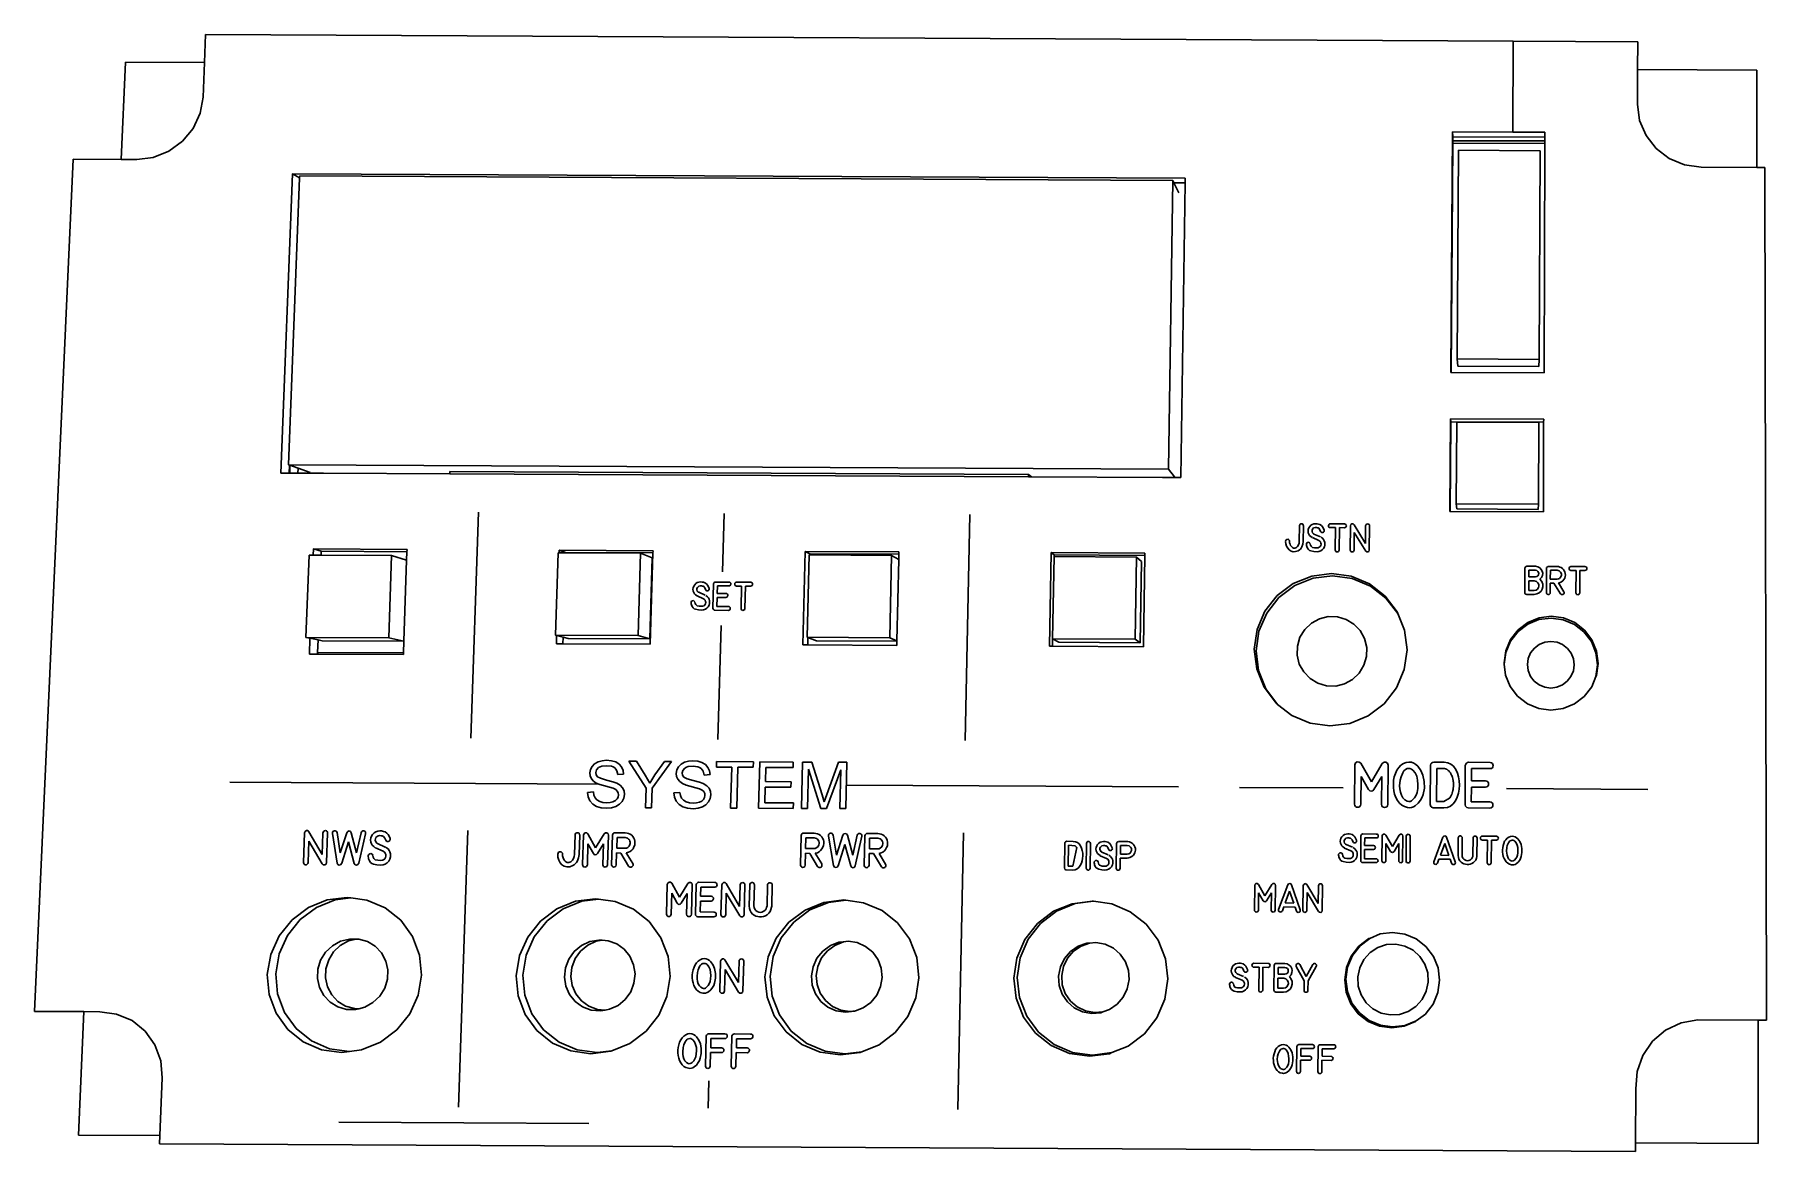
# Model space of a CAD drawing. Extents: x -153 to 26, y -61 to 55.
import ezdxf

# ---------------------------------------------------------------- set-up
doc = ezdxf.new("R2010")
doc.units = 0
doc.header["$MEASUREMENT"] = 0
doc.layers.get('0').update_dxf_attribs({"linetype": 'CONTINUOUS'})

msp = doc.modelspace()

# ---------------------------------------------------------------- linework, layer by layer
for p, q in [((-135.43, 54.68), (-135.55, 51.8)), ((-135.43, 54.68), (-0.56, 54.01)), ((-0.61, 44.63), (-0.56, 54.01)), ((-0.56, 54.01), (12.27, 53.95)), ((12.26, 51.07), (12.27, 53.95)), ((-144.15, 41.81), (-143.71, 51.84)), ((-143.71, 51.84), (-135.55, 51.8)), ((-135.55, 51.8), (-135.7, 48.24)), ((12.26, 51.07), (24.55, 51.01)), ((12.26, 47.5), (12.26, 51.07)), ((24.55, 51.01), (24.56, 40.97)), ((-135.7, 48.24), (-135.99, 46.57)), ((-135.99, 46.57), (-136.71, 45.01)), ((12.47, 45.84), (12.26, 47.5)), ((-136.71, 45.01), (-137.81, 43.68)), ((-6.84, 44.66), (-7.01, 19.83)), ((-6.84, 44.66), (-0.61, 44.63)), ((-6.84, 44.66), (-6.8, 44.14)), ((13.13, 44.28), (12.47, 45.84)), ((-137.81, 43.68), (-139.22, 42.66)), ((-6.79, 43.49), (-6.96, 19.82)), ((-6.8, 44.14), (2.7, 44.1)), ((-6.8, 44.14), (-6.8, 43.76)), ((-6.8, 43.76), (2.7, 43.71)), ((-6.8, 43.76), (-6.8, 43.72)), ((-6.8, 43.72), (2.69, 43.68)), ((-6.8, 43.72), (-6.79, 43.49)), ((-6.79, 43.49), (2.69, 43.45)), ((-0.61, 44.63), (2.71, 44.61)), ((2.61, 19.78), (2.69, 43.45)), ((2.69, 43.68), (2.7, 43.71)), ((2.69, 43.45), (2.69, 43.68)), ((2.71, 44.61), (2.7, 44.1)), ((2.7, 43.71), (2.7, 44.1)), ((14.17, 42.93), (13.13, 44.28)), ((15.53, 41.89), (14.17, 42.93)), ((-153.07, -46.08), (-149.11, 41.83)), ((-144.15, 41.81), (-149.11, 41.83)), ((-142.54, 41.81), (-144.15, 41.81)), ((-140.83, 42.02), (-142.54, 41.81)), ((-139.22, 42.66), (-140.83, 42.02)), ((-6.21, 42.75), (-6.36, 21.23)), ((2.2, 42.71), (-6.21, 42.75)), ((2.1, 21.18), (2.2, 42.71)), ((17.11, 41.24), (15.53, 41.89)), ((18.81, 41.01), (17.11, 41.24)), ((-127.66, 9.45), (-126.46, 40.32)), ((-126.88, 10.3), (-125.74, 39.9)), ((-126.46, 40.32), (-34.4, 39.87)), ((-126.46, 40.32), (-125.74, 39.9)), ((-125.74, 39.9), (-125.73, 40.1)), ((-125.73, 40.1), (-35.69, 39.65)), ((-35.69, 39.65), (-36.12, 9.85)), ((-35.69, 39.65), (-35.56, 39.39)), ((-35.56, 39.39), (-34.4, 39.38)), ((-35.56, 39.39), (-35.06, 38.35)), ((-34.4, 39.38), (-34.84, 8.99)), ((-34.4, 39.87), (-34.4, 39.38)), ((18.81, 41.01), (24.56, 40.97)), ((24.56, 40.97), (25.39, 40.97)), ((25.39, 40.97), (25.54, -46.99)), ((-7.01, 19.83), (-6.96, 19.82)), ((-6.96, 19.82), (2.61, 19.78)), ((-6.36, 21.23), (2.1, 21.18)), ((-6.27, 20.49), (-6.36, 21.23)), ((-6.27, 20.49), (2.07, 20.45)), ((2.07, 20.45), (2.1, 21.18)), ((-7.05, 15.06), (-7.11, 5.49)), ((-7, 14.74), (-7.06, 5.49)), ((-7.05, 15.06), (2.58, 15.02)), ((-7.05, 15.06), (-7, 14.74)), ((-7, 14.74), (2.57, 14.69)), ((-6.4, 14.7), (-6.46, 6.28)), ((2.07, 14.66), (-6.4, 14.7)), ((2.03, 6.24), (2.07, 14.66)), ((2.54, 5.44), (2.57, 14.69)), ((2.58, 15.02), (2.57, 14.69)), ((-126.81, 9.45), (-127.66, 9.45)), ((-36.12, 9.85), (-126.88, 10.3)), ((-126.88, 10.3), (-126.78, 10.26)), ((-126.81, 9.45), (-126.78, 10.26)), ((-126.76, 9.45), (-126.81, 9.45)), ((-126.78, 10.26), (-126.73, 10.25)), ((-126.76, 9.45), (-126.73, 10.25)), ((-125.92, 9.44), (-126.76, 9.45)), ((-126.73, 10.25), (-125.9, 9.95)), ((-125.92, 9.44), (-125.9, 9.95)), ((-123.51, 9.43), (-125.92, 9.44)), ((-125.9, 9.95), (-124.64, 9.51)), ((-123.51, 9.43), (-123.5, 9.5)), ((-123.29, 9.43), (-123.51, 9.43)), ((-110.26, 9.37), (-123.29, 9.43)), ((-110.26, 9.37), (-110.25, 9.62)), ((-50.56, 9.07), (-110.26, 9.37)), ((-110.25, 9.62), (-50.56, 9.32)), ((-50.26, 9.07), (-50.56, 9.32)), ((-50.56, 9.32), (-50.56, 9.07)), ((-50.26, 9.07), (-50.56, 9.07)), ((-36.73, 9), (-50.26, 9.07)), ((-36.73, 9.07), (-36.73, 9)), ((-34.84, 8.99), (-36.73, 9)), ((-36.12, 9.85), (-35.49, 9.07)), ((-107.3, 5.41), (-108.08, -17.89)), ((-7.11, 5.49), (-7.06, 5.49)), ((-7.06, 5.49), (2.54, 5.44)), ((-6.46, 6.28), (2.03, 6.24)), ((-6.37, 5.75), (-6.46, 6.28)), ((-6.37, 5.75), (2.01, 5.7)), ((2.01, 5.7), (2.03, 6.24)), ((-81.96, 5.28), (-82.12, -0.73)), ((-56.62, 5.16), (-57.09, -18.14)), ((-22.63, 2.4), (-22.61, 4.04)), ((-22.61, 4.04), (-22.59, 4.11)), ((-22.59, 4.11), (-22.55, 4.18)), ((-22.55, 4.18), (-22.46, 4.23)), ((-22.46, 4.23), (-22.35, 4.23)), ((-22.35, 4.23), (-22.26, 4.18)), ((-22.26, 4.18), (-22.22, 4.09)), ((-22.21, 4.04), (-22.23, 2.39)), ((-22.22, 4.09), (-22.21, 4.04)), ((-21.73, 3.47), (-21.71, 3.64)), ((-21.71, 3.64), (-21.66, 3.79)), ((-21.66, 3.79), (-21.56, 3.94)), ((-21.56, 3.94), (-21.44, 4.07)), ((-21.44, 4.07), (-21.3, 4.16)), ((-21.27, 3.67), (-21.32, 3.56)), ((-21.3, 4.16), (-21.14, 4.21)), ((-21.15, 3.79), (-21.27, 3.67)), ((-20.98, 3.83), (-21.15, 3.79)), ((-21.14, 4.21), (-20.96, 4.23)), ((-20.85, 3.83), (-20.98, 3.83)), ((-20.96, 4.23), (-20.8, 4.22)), ((-20.75, 3.81), (-20.85, 3.83)), ((-20.8, 4.22), (-20.65, 4.19)), ((-20.69, 3.79), (-20.75, 3.81)), ((-20.63, 3.75), (-20.69, 3.79)), ((-20.65, 4.19), (-20.51, 4.15)), ((-20.51, 3.61), (-20.63, 3.75)), ((-20.51, 4.15), (-20.35, 4.05)), ((-20.44, 3.44), (-20.51, 3.61)), ((-20.35, 4.05), (-20.24, 3.92)), ((-20.24, 3.92), (-20.07, 3.6)), ((-20.07, 3.6), (-20.06, 3.56)), ((-19.62, 4.02), (-19.6, 4.1)), ((-19.61, 3.94), (-19.62, 4.02)), ((-19.57, 3.88), (-19.61, 3.94)), ((-19.6, 4.1), (-19.57, 4.16)), ((-19.57, 4.16), (-19.5, 4.2)), ((-19.51, 3.84), (-19.57, 3.88)), ((-19.42, 3.82), (-19.51, 3.84)), ((-19.5, 4.2), (-19.42, 4.22)), ((-19.42, 4.22), (-17.97, 4.21)), ((-18.9, 3.82), (-19.42, 3.82)), ((-18.92, 1.52), (-18.9, 3.82)), ((-18.5, 3.82), (-18.52, 1.51)), ((-17.98, 3.81), (-18.5, 3.82)), ((-17.89, 3.83), (-17.98, 3.81)), ((-17.97, 4.21), (-17.89, 4.19)), ((-17.89, 4.19), (-17.83, 4.15)), ((-17.83, 3.87), (-17.89, 3.83)), ((-17.83, 4.15), (-17.79, 4.09)), ((-17.79, 3.93), (-17.83, 3.87)), ((-17.79, 4.09), (-17.78, 4.01)), ((-17.78, 4.01), (-17.79, 3.93)), ((-17.38, 1.5), (-17.35, 4.01)), ((-17.35, 4.01), (-17.3, 4.13)), ((-17.3, 4.13), (-17.2, 4.2)), ((-17.2, 4.2), (-17.14, 4.21)), ((-17.14, 4.21), (-17.08, 4.2)), ((-17.08, 4.2), (-16.98, 4.11)), ((-16.98, 4.11), (-15.8, 2.19)), ((-15.8, 2.19), (-15.79, 4)), ((-15.79, 4), (-15.76, 4.09)), ((-15.76, 4.09), (-15.72, 4.15)), ((-15.72, 4.15), (-15.66, 4.19)), ((-15.66, 4.19), (-15.58, 4.2)), ((-15.58, 4.2), (-15.5, 4.18)), ((-15.5, 4.18), (-15.44, 4.14)), ((-15.44, 4.14), (-15.4, 4.08)), ((-15.39, 4), (-15.41, 1.49)), ((-15.4, 4.08), (-15.39, 4)), ((-24.04, 2.43), (-24.03, 2.51)), ((-24.02, 2.15), (-24.04, 2.4)), ((-24.03, 2.51), (-23.98, 2.57)), ((-23.94, 1.9), (-24.02, 2.15)), ((-23.98, 2.57), (-23.91, 2.61)), ((-23.83, 1.69), (-23.94, 1.9)), ((-23.91, 2.61), (-23.83, 2.62)), ((-23.83, 2.62), (-23.76, 2.61)), ((-23.76, 2.61), (-23.7, 2.56)), ((-23.7, 2.56), (-23.65, 2.5)), ((-23.65, 2.5), (-23.64, 2.43)), ((-23.64, 2.4), (-23.63, 2.26)), ((-23.63, 2.26), (-23.59, 2.12)), ((-23.59, 2.12), (-23.53, 1.98)), ((-23.53, 1.98), (-23.45, 1.86)), ((-23.45, 1.86), (-23.34, 1.77)), ((-22.93, 1.78), (-22.8, 1.89)), ((-22.8, 1.89), (-22.7, 2.05)), ((-22.7, 2.05), (-22.65, 2.22)), ((-22.65, 2.22), (-22.63, 2.4)), ((-22.36, 1.84), (-22.43, 1.72)), ((-22.27, 2.11), (-22.36, 1.84)), ((-22.23, 2.39), (-22.27, 2.11)), ((-21.9, 2.16), (-21.85, 2.25)), ((-21.9, 2.07), (-21.9, 2.16)), ((-21.88, 1.97), (-21.9, 2.07)), ((-21.86, 1.87), (-21.88, 1.97)), ((-21.78, 1.71), (-21.86, 1.87)), ((-21.85, 2.25), (-21.77, 2.3)), ((-21.77, 2.3), (-21.67, 2.31)), ((-21.7, 3.29), (-21.73, 3.47)), ((-21.65, 3.14), (-21.7, 3.29)), ((-21.67, 2.31), (-21.57, 2.26)), ((-21.57, 3.01), (-21.65, 3.14)), ((-21.45, 2.9), (-21.57, 3.01)), ((-21.57, 2.26), (-21.51, 2.17)), ((-21.51, 2.15), (-21.47, 2.01)), ((-21.47, 2.01), (-21.42, 1.91)), ((-21.31, 2.81), (-21.45, 2.9)), ((-21.42, 1.91), (-21.35, 1.83)), ((-21.35, 1.83), (-21.27, 1.78)), ((-21.32, 3.56), (-21.32, 3.44)), ((-21.32, 3.44), (-21.28, 3.3)), ((-21.28, 3.3), (-21.18, 3.19)), ((-20.63, 2.51), (-21.28, 2.8)), ((-21.18, 3.19), (-21.14, 3.17)), ((-21.12, 3.16), (-20.46, 2.87)), ((-20.67, 1.74), (-20.57, 1.79)), ((-20.52, 2.44), (-20.63, 2.51)), ((-20.57, 1.79), (-20.48, 1.87)), ((-20.44, 2.34), (-20.52, 2.44)), ((-20.48, 1.87), (-20.42, 1.99)), ((-20.38, 3.37), (-20.44, 3.44)), ((-20.4, 2.23), (-20.44, 2.34)), ((-20.42, 1.99), (-20.39, 2.11)), ((-20.39, 2.11), (-20.4, 2.23)), ((-20.39, 2.83), (-20.22, 2.7)), ((-20.3, 3.33), (-20.38, 3.37)), ((-20.22, 3.32), (-20.3, 3.33)), ((-20.14, 3.36), (-20.22, 3.32)), ((-20.22, 2.7), (-20.12, 2.59)), ((-20.11, 3.38), (-20.14, 3.36)), ((-20.04, 1.85), (-20.14, 1.68)), ((-20.12, 2.59), (-20.05, 2.45)), ((-20.07, 3.44), (-20.11, 3.38)), ((-20.05, 3.5), (-20.07, 3.44)), ((-20.06, 3.56), (-20.05, 3.5)), ((-20.05, 2.45), (-20, 2.29)), ((-20, 2.03), (-20.04, 1.85)), ((-20, 2.29), (-20, 2.03)), ((-16.96, 3.31), (-16.97, 1.5)), ((-15.78, 1.39), (-16.96, 3.31)), ((-124.76, 0.99), (-125.08, -7.5)), ((-124.35, 0.99), (-124.76, 0.99)), ((-124.32, 1.62), (-124.35, 0.99)), ((-123.51, 0.99), (-124.35, 0.99)), ((-114.66, 1.57), (-124.32, 1.62)), ((-124.32, 1.62), (-123.5, 1.38)), ((-123.5, 1.38), (-123.51, 0.99)), ((-116.25, 0.95), (-123.51, 0.99)), ((-114.67, 1.33), (-123.5, 1.38)), ((-116.55, -7.54), (-116.25, 0.95)), ((-114.7, 0.48), (-116.25, 0.95)), ((-115, -7.9), (-114.7, 0.48)), ((-114.7, 0.48), (-114.67, 1.33)), ((-114.67, 1.33), (-114.66, 1.57)), ((-99.08, 1.22), (-99.35, -7.26)), ((-98.97, 1.22), (-99.08, 1.22)), ((-98.96, 1.49), (-98.97, 1.22)), ((-98.3, 1.22), (-98.97, 1.22)), ((-89.29, 1.44), (-98.96, 1.49)), ((-98.96, 1.49), (-98.3, 1.25)), ((-98.3, 1.25), (-98.3, 1.22)), ((-89.3, 1.21), (-98.3, 1.25)), ((-90.57, 1.18), (-98.3, 1.22)), ((-90.82, -7.3), (-90.57, 1.18)), ((-89.37, 0.71), (-90.57, 1.18)), ((-89.61, -7.66), (-89.37, 0.71)), ((-89.57, -8.2), (-89.3, 1.21)), ((-89.3, 1.21), (-89.29, 1.44)), ((-73.83, -8.28), (-73.59, 1.36)), ((-73.59, 1.36), (-63.92, 1.32)), ((-73.59, 1.36), (-73.1, 1.13)), ((-73.19, 1), (-73.39, -7.48)), ((-73.1, 1), (-73.19, 1)), ((-73.1, 1), (-73.1, 1.13)), ((-73.1, 1.13), (-63.93, 1.08)), ((-64.68, 0.96), (-73.1, 1)), ((-64.87, -7.53), (-64.68, 0.96)), ((-63.94, 0.55), (-64.68, 0.96)), ((-63.94, 0.55), (-64.13, -7.84)), ((-63.93, 1.08), (-63.94, 0.55)), ((-63.92, 1.32), (-63.93, 1.08)), ((-48.41, -8.41), (-48.24, 1.24)), ((-48.24, 1.24), (-38.55, 1.19)), ((-48.24, 1.24), (-47.92, 1)), ((-47.93, 0.84), (-48.08, -7.65)), ((-47.93, 0.84), (-47.92, 1)), ((-39.42, 0.79), (-47.93, 0.84)), ((-47.92, 1), (-38.56, 0.95)), ((-39.55, -7.69), (-39.42, 0.79)), ((-38.9, 0.33), (-39.42, 0.79)), ((-39.03, -8.05), (-38.9, 0.33)), ((-38.56, 0.95), (-38.7, -8.46)), ((-38.55, 1.19), (-38.56, 0.95)), ((-23.67, 1.52), (-23.83, 1.69)), ((-23.48, 1.4), (-23.67, 1.52)), ((-23.25, 1.34), (-23.48, 1.4)), ((-23.34, 1.77), (-23.22, 1.72)), ((-23.01, 1.35), (-23.25, 1.34)), ((-23.22, 1.72), (-23.08, 1.72)), ((-23.08, 1.72), (-22.93, 1.78)), ((-22.75, 1.44), (-23.01, 1.35)), ((-22.62, 1.52), (-22.75, 1.44)), ((-22.51, 1.61), (-22.62, 1.52)), ((-22.43, 1.72), (-22.51, 1.61)), ((-21.69, 1.57), (-21.78, 1.71)), ((-21.57, 1.48), (-21.69, 1.57)), ((-21.43, 1.42), (-21.57, 1.48)), ((-21.13, 1.35), (-21.43, 1.42)), ((-21.27, 1.78), (-21.07, 1.74)), ((-20.8, 1.33), (-21.13, 1.35)), ((-21.07, 1.74), (-20.8, 1.73)), ((-20.8, 1.73), (-20.67, 1.74)), ((-20.61, 1.35), (-20.8, 1.33)), ((-20.42, 1.42), (-20.61, 1.35)), ((-20.26, 1.53), (-20.42, 1.42)), ((-20.14, 1.68), (-20.26, 1.53)), ((-18.9, 1.43), (-18.92, 1.52)), ((-18.87, 1.37), (-18.9, 1.43)), ((-18.81, 1.33), (-18.87, 1.37)), ((-18.73, 1.32), (-18.81, 1.33)), ((-18.65, 1.33), (-18.73, 1.32)), ((-18.59, 1.36), (-18.65, 1.33)), ((-18.55, 1.43), (-18.59, 1.36)), ((-18.52, 1.51), (-18.55, 1.43)), ((-17.35, 1.42), (-17.38, 1.5)), ((-17.31, 1.36), (-17.35, 1.42)), ((-17.25, 1.32), (-17.31, 1.36)), ((-17.18, 1.31), (-17.25, 1.32)), ((-17.1, 1.32), (-17.18, 1.31)), ((-17.04, 1.35), (-17.1, 1.32)), ((-17, 1.42), (-17.04, 1.35)), ((-16.97, 1.5), (-17, 1.42)), ((-15.68, 1.31), (-15.78, 1.39)), ((-15.56, 1.31), (-15.68, 1.31)), ((-15.45, 1.37), (-15.56, 1.31)), ((-15.41, 1.49), (-15.45, 1.37)), ((-84.56, -1.8), (-84.38, -1.78)), ((-84.38, -1.78), (-84.23, -1.79)), ((-23.25, -1.94), (-21.35, -1.17)), ((-23.1, -2.16), (-21.21, -1.39)), ((-21.35, -1.17), (-19.31, -0.92)), ((-21.21, -1.39), (-19.19, -1.14)), ((-19.31, -0.92), (-17.28, -1.19)), ((-19.19, -1.14), (-17.17, -1.41)), ((-17.28, -1.19), (-15.39, -1.98)), ((-17.17, -1.41), (-15.29, -2.2)), ((0.62, -2.88), (0.63, -0.37)), ((0.63, -0.37), (0.66, -0.29)), ((0.66, -0.29), (0.7, -0.23)), ((0.7, -0.23), (0.76, -0.19)), ((0.76, -0.19), (0.84, -0.17)), ((0.84, -0.17), (1.72, -0.17)), ((1.04, -0.57), (1.03, -1.27)), ((1.03, -1.27), (1.72, -1.27)), ((1.6, -1.67), (1.03, -1.67)), ((1.03, -1.67), (1.03, -2.67)), ((1.72, -0.58), (1.04, -0.57)), ((1.82, -1.74), (1.6, -1.67)), ((1.72, -0.17), (1.97, -0.23)), ((1.87, -0.61), (1.72, -0.58)), ((1.72, -1.27), (1.88, -1.23)), ((1.97, -1.86), (1.82, -1.74)), ((1.98, -0.69), (1.87, -0.61)), ((1.88, -1.23), (1.98, -1.15)), ((1.97, -0.23), (2.18, -0.34)), ((2.05, -0.8), (1.98, -0.69)), ((1.98, -1.15), (2.05, -1.04)), ((2.07, -0.92), (2.05, -0.8)), ((2.05, -1.04), (2.07, -0.92)), ((2.18, -0.34), (2.33, -0.49)), ((2.36, -1.31), (2.19, -1.51)), ((2.19, -1.51), (2.37, -1.75)), ((2.33, -0.49), (2.43, -0.68)), ((2.45, -1.1), (2.36, -1.31)), ((2.37, -1.75), (2.47, -2.01)), ((2.43, -0.68), (2.47, -0.88)), ((2.47, -0.88), (2.45, -1.1)), ((2.86, -2.88), (2.87, -0.38)), ((2.87, -0.38), (2.88, -0.3)), ((2.88, -0.3), (2.92, -0.24)), ((2.92, -0.24), (2.99, -0.19)), ((2.99, -0.19), (3.07, -0.18)), ((3.07, -0.18), (3.95, -0.18)), ((3.27, -0.58), (3.26, -1.49)), ((3.26, -1.49), (3.95, -1.49)), ((3.97, -0.58), (3.27, -0.58)), ((3.95, -0.18), (4.11, -0.2)), ((3.95, -1.49), (4.09, -1.47)), ((4.17, -0.64), (3.97, -0.58)), ((4.09, -1.47), (4.22, -1.41)), ((4.11, -0.2), (4.25, -0.24)), ((4.25, -0.7), (4.17, -0.64)), ((4.22, -1.41), (4.32, -1.3)), ((4.25, -0.24), (4.38, -0.3)), ((4.32, -0.78), (4.25, -0.7)), ((4.42, -1.76), (4.27, -1.83)), ((4.37, -0.87), (4.32, -0.78)), ((4.32, -1.3), (4.38, -1.18)), ((4.4, -0.97), (4.37, -0.87)), ((4.38, -0.3), (4.5, -0.39)), ((4.38, -1.18), (4.4, -1.07)), ((4.4, -1.07), (4.4, -0.97)), ((4.54, -1.66), (4.42, -1.76)), ((4.5, -0.39), (4.61, -0.5)), ((4.65, -1.53), (4.54, -1.66)), ((4.61, -0.5), (4.69, -0.62)), ((4.74, -1.38), (4.65, -1.53)), ((4.69, -0.62), (4.76, -0.75)), ((4.79, -1.23), (4.74, -1.38)), ((4.76, -0.75), (4.79, -0.9)), ((4.79, -0.9), (4.81, -1.07)), ((4.81, -1.07), (4.79, -1.23)), ((5.19, -0.39), (5.2, -0.31)), ((5.2, -0.47), (5.19, -0.39)), ((5.2, -0.31), (5.24, -0.25)), ((5.24, -0.53), (5.2, -0.47)), ((5.24, -0.25), (5.3, -0.21)), ((5.3, -0.57), (5.24, -0.53)), ((5.3, -0.21), (5.39, -0.19)), ((5.39, -0.59), (5.3, -0.57)), ((5.39, -0.19), (6.83, -0.2)), ((5.91, -0.59), (5.39, -0.59)), ((5.9, -2.9), (5.91, -0.59)), ((6.31, -0.6), (6.3, -2.9)), ((6.83, -0.6), (6.31, -0.6)), ((6.83, -0.2), (6.92, -0.22)), ((6.92, -0.58), (6.83, -0.6)), ((6.92, -0.22), (6.98, -0.26)), ((6.98, -0.54), (6.92, -0.58)), ((6.98, -0.26), (7.02, -0.32)), ((7.02, -0.48), (6.98, -0.54)), ((7.02, -0.32), (7.03, -0.4)), ((7.03, -0.4), (7.02, -0.48)), ((-85.17, -2.54), (-85.15, -2.38)), ((-85.14, -2.72), (-85.17, -2.54)), ((-85.15, -2.38), (-85.09, -2.22)), ((-85.09, -2.87), (-85.14, -2.72)), ((-85.09, -2.22), (-84.99, -2.07)), ((-85.01, -3), (-85.09, -2.87)), ((-84.9, -3.11), (-85.01, -3)), ((-84.99, -2.07), (-84.87, -1.94)), ((-84.75, -3.21), (-84.9, -3.11)), ((-84.87, -1.94), (-84.72, -1.85)), ((-84.71, -2.34), (-84.76, -2.45)), ((-84.76, -2.45), (-84.76, -2.58)), ((-84.76, -2.58), (-84.72, -2.72)), ((-84.08, -3.51), (-84.73, -3.22)), ((-84.72, -1.85), (-84.56, -1.8)), ((-84.72, -2.72), (-84.62, -2.82)), ((-84.58, -2.22), (-84.71, -2.34)), ((-84.62, -2.82), (-84.58, -2.85)), ((-84.41, -2.18), (-84.58, -2.22)), ((-84.56, -2.85), (-83.91, -3.15)), ((-84.28, -2.19), (-84.41, -2.18)), ((-84.19, -2.2), (-84.28, -2.19)), ((-84.23, -1.79), (-84.08, -1.82)), ((-84.12, -2.23), (-84.19, -2.2)), ((-84.06, -2.26), (-84.12, -2.23)), ((-84.08, -1.82), (-83.94, -1.86)), ((-83.97, -3.58), (-84.08, -3.51)), ((-83.95, -2.4), (-84.06, -2.26)), ((-83.87, -2.57), (-83.95, -2.4)), ((-83.94, -1.86), (-83.78, -1.96)), ((-83.82, -2.65), (-83.87, -2.57)), ((-83.84, -3.18), (-83.67, -3.31)), ((-83.74, -2.69), (-83.82, -2.65)), ((-83.78, -1.96), (-83.67, -2.1)), ((-83.66, -2.69), (-83.74, -2.69)), ((-83.67, -2.1), (-83.5, -2.41)), ((-83.67, -3.31), (-83.57, -3.43)), ((-83.58, -2.66), (-83.66, -2.69)), ((-83.55, -2.63), (-83.58, -2.66)), ((-83.57, -3.43), (-83.5, -3.57)), ((-83.51, -2.58), (-83.55, -2.63)), ((-83.49, -2.52), (-83.51, -2.58)), ((-83.5, -2.41), (-83.49, -2.45)), ((-83.5, -3.57), (-83.46, -3.72)), ((-83.49, -2.45), (-83.49, -2.52)), ((-83.11, -4.5), (-83.04, -1.99)), ((-83.04, -1.99), (-83.02, -1.91)), ((-83.02, -1.91), (-82.98, -1.85)), ((-82.98, -1.85), (-82.91, -1.81)), ((-82.91, -1.81), (-82.84, -1.79)), ((-82.84, -1.79), (-81.46, -1.8)), ((-82.68, -3.37), (-82.71, -4.3)), ((-81.78, -3.37), (-82.68, -3.37)), ((-82.65, -2.19), (-82.67, -2.97)), ((-82.67, -2.97), (-81.77, -2.97)), ((-81.47, -2.19), (-82.65, -2.19)), ((-81.69, -3.35), (-81.78, -3.37)), ((-81.77, -2.97), (-81.68, -2.99)), ((-81.63, -3.31), (-81.69, -3.35)), ((-81.68, -2.99), (-81.62, -3.04)), ((-81.59, -3.25), (-81.63, -3.31)), ((-81.62, -3.04), (-81.58, -3.1)), ((-81.57, -3.17), (-81.59, -3.25)), ((-81.58, -3.1), (-81.57, -3.17)), ((-81.38, -2.18), (-81.47, -2.19)), ((-81.46, -1.8), (-81.37, -1.82)), ((-81.32, -2.14), (-81.38, -2.18)), ((-81.37, -1.82), (-81.31, -1.86)), ((-81.28, -2.08), (-81.32, -2.14)), ((-81.31, -1.86), (-81.27, -1.92)), ((-81.26, -2), (-81.28, -2.08)), ((-81.27, -1.92), (-81.26, -2)), ((-80.86, -2), (-80.85, -1.92)), ((-80.85, -2.08), (-80.86, -2)), ((-80.85, -1.92), (-80.81, -1.86)), ((-80.82, -2.14), (-80.85, -2.08)), ((-80.76, -2.18), (-80.82, -2.14)), ((-80.81, -1.86), (-80.75, -1.82)), ((-80.67, -2.2), (-80.76, -2.18)), ((-80.75, -1.82), (-80.66, -1.8)), ((-80.15, -2.21), (-80.67, -2.2)), ((-80.66, -1.8), (-79.21, -1.81)), ((-80.21, -4.52), (-80.15, -2.21)), ((-79.75, -2.21), (-79.81, -4.52)), ((-79.22, -2.21), (-79.75, -2.21)), ((-79.14, -2.19), (-79.22, -2.21)), ((-79.21, -1.81), (-79.13, -1.83)), ((-79.07, -2.15), (-79.14, -2.19)), ((-79.13, -1.83), (-79.07, -1.87)), ((-79.07, -1.87), (-79.03, -1.93)), ((-79.04, -2.09), (-79.07, -2.15)), ((-79.02, -2.01), (-79.04, -2.09)), ((-79.03, -1.93), (-79.02, -2.01)), ((-26.17, -4.8), (-24.9, -3.18)), ((-25.99, -4.99), (-24.73, -3.39)), ((-24.9, -3.18), (-23.25, -1.94)), ((-24.73, -3.39), (-23.1, -2.16)), ((-15.39, -1.98), (-13.78, -3.24)), ((-15.29, -2.2), (-13.69, -3.44)), ((-13.78, -3.24), (-12.54, -4.87)), ((-13.69, -3.44), (-12.47, -5.05)), ((0.64, -2.95), (0.62, -2.88)), ((0.68, -3.01), (0.64, -2.95)), ((0.74, -3.05), (0.68, -3.01)), ((0.82, -3.07), (0.74, -3.05)), ((1.58, -3.08), (0.82, -3.07)), ((1.03, -2.67), (1.58, -2.68)), ((1.58, -2.68), (1.8, -2.63)), ((1.88, -3.02), (1.59, -3.08)), ((1.8, -2.63), (1.95, -2.52)), ((2.12, -2.9), (1.88, -3.02)), ((1.95, -2.52), (2.05, -2.37)), ((2.06, -2.03), (1.97, -1.86)), ((2.05, -2.37), (2.09, -2.2)), ((2.09, -2.2), (2.06, -2.03)), ((2.31, -2.72), (2.12, -2.9)), ((2.43, -2.51), (2.31, -2.72)), ((2.48, -2.27), (2.43, -2.51)), ((2.47, -2.01), (2.48, -2.27)), ((2.87, -2.97), (2.86, -2.88)), ((2.93, -3.04), (2.87, -2.97)), ((3.03, -3.09), (2.93, -3.04)), ((3.14, -3.06), (3.03, -3.09)), ((3.23, -2.99), (3.14, -3.06)), ((3.26, -2.89), (3.23, -2.99)), ((3.62, -1.89), (3.26, -1.89)), ((3.26, -1.89), (3.26, -2.89)), ((4.32, -3), (3.62, -1.89)), ((4.09, -1.88), (4.66, -2.79)), ((4.27, -1.83), (4.11, -1.88)), ((4.37, -3.06), (4.32, -3)), ((4.45, -3.09), (4.37, -3.06)), ((4.53, -3.09), (4.45, -3.09)), ((4.6, -3.06), (4.53, -3.09)), ((4.66, -3), (4.6, -3.06)), ((4.66, -2.79), (4.69, -2.86)), ((4.69, -2.93), (4.66, -3)), ((4.69, -2.86), (4.69, -2.93)), ((5.92, -2.99), (5.9, -2.9)), ((5.96, -3.05), (5.92, -2.99)), ((6.01, -3.09), (5.96, -3.05)), ((6.09, -3.1), (6.01, -3.09)), ((6.17, -3.09), (6.09, -3.1)), ((6.23, -3.05), (6.17, -3.09)), ((6.28, -2.99), (6.23, -3.05)), ((6.3, -2.9), (6.28, -2.99)), ((-85.36, -3.85), (-85.31, -3.77)), ((-85.36, -3.95), (-85.36, -3.85)), ((-85.35, -4.05), (-85.36, -3.95)), ((-85.32, -4.15), (-85.35, -4.05)), ((-85.25, -4.31), (-85.32, -4.15)), ((-85.31, -3.77), (-85.22, -3.72)), ((-85.16, -4.45), (-85.25, -4.31)), ((-85.22, -3.72), (-85.13, -3.71)), ((-85.04, -4.54), (-85.16, -4.45)), ((-85.13, -3.71), (-85.03, -3.76)), ((-84.91, -4.6), (-85.04, -4.54)), ((-85.03, -3.76), (-84.97, -3.85)), ((-84.97, -3.87), (-84.93, -4)), ((-84.93, -4), (-84.88, -4.11)), ((-84.6, -4.67), (-84.91, -4.6)), ((-84.88, -4.11), (-84.82, -4.19)), ((-84.82, -4.19), (-84.74, -4.23)), ((-84.74, -4.23), (-84.54, -4.28)), ((-84.28, -4.69), (-84.6, -4.67)), ((-84.54, -4.28), (-84.27, -4.29)), ((-84.08, -4.67), (-84.28, -4.69)), ((-84.27, -4.29), (-84.14, -4.28)), ((-84.14, -4.28), (-84.03, -4.23)), ((-83.89, -4.6), (-84.08, -4.67)), ((-84.03, -4.23), (-83.94, -4.15)), ((-83.9, -3.67), (-83.97, -3.58)), ((-83.94, -4.15), (-83.88, -4.03)), ((-83.86, -3.79), (-83.9, -3.67)), ((-83.73, -4.49), (-83.89, -4.6)), ((-83.88, -4.03), (-83.85, -3.91)), ((-83.85, -3.91), (-83.86, -3.79)), ((-83.6, -4.34), (-83.73, -4.49)), ((-83.51, -4.17), (-83.6, -4.34)), ((-83.46, -3.99), (-83.51, -4.17)), ((-83.46, -3.72), (-83.46, -3.99)), ((-83.09, -4.58), (-83.11, -4.5)), ((-83.05, -4.64), (-83.09, -4.58)), ((-82.99, -4.68), (-83.05, -4.64)), ((-82.91, -4.7), (-82.99, -4.68)), ((-81.53, -4.71), (-82.91, -4.7)), ((-82.71, -4.3), (-81.52, -4.31)), ((-81.45, -4.69), (-81.53, -4.71)), ((-81.52, -4.31), (-81.44, -4.33)), ((-81.38, -4.65), (-81.45, -4.69)), ((-81.44, -4.33), (-81.37, -4.37)), ((-81.34, -4.59), (-81.38, -4.65)), ((-81.37, -4.37), (-81.34, -4.43)), ((-81.34, -4.43), (-81.33, -4.51)), ((-81.33, -4.51), (-81.34, -4.59)), ((-80.19, -4.6), (-80.21, -4.52)), ((-80.16, -4.66), (-80.19, -4.6)), ((-80.1, -4.7), (-80.16, -4.66)), ((-80.02, -4.72), (-80.1, -4.7)), ((-79.94, -4.7), (-80.02, -4.72)), ((-79.88, -4.67), (-79.94, -4.7)), ((-79.83, -4.61), (-79.88, -4.67)), ((-79.81, -4.52), (-79.83, -4.61)), ((-26.97, -6.69), (-26.17, -4.8)), ((-26.8, -6.87), (-25.99, -4.99)), ((-12.54, -4.87), (-12.47, -5.05)), ((-12.47, -5.05), (-11.77, -6.76)), ((2.1, -5.48), (3.36, -5.32)), ((3.36, -5.32), (4.61, -5.49)), ((-82.27, -6.28), (-82.59, -18.02)), ((-27.27, -8.72), (-26.97, -6.69)), ((-27.09, -8.89), (-26.8, -6.87)), ((-22.56, -7.49), (-22.07, -6.69)), ((-22.07, -6.69), (-21.39, -6.04)), ((-21.39, -6.04), (-20.56, -5.58)), ((-20.56, -5.58), (-19.64, -5.36)), ((-19.64, -5.36), (-18.7, -5.38)), ((-18.7, -5.38), (-17.8, -5.64)), ((-17.8, -5.64), (-17, -6.12)), ((-17, -6.12), (-16.35, -6.8)), ((-16.35, -6.8), (-15.89, -7.62)), ((-11.77, -6.76), (-11.52, -8.8)), ((-0.85, -7.72), (-0.07, -6.72)), ((-0.84, -7.89), (-0.07, -6.9)), ((-0.07, -6.72), (0.93, -5.96)), ((-0.07, -6.9), (0.93, -6.15)), ((0.93, -5.96), (2.1, -5.48)), ((0.93, -6.15), (2.09, -5.67)), ((2.09, -5.67), (3.33, -5.52)), ((3.33, -5.52), (4.58, -5.69)), ((4.58, -5.69), (5.74, -6.17)), ((4.61, -5.49), (5.78, -5.98)), ((5.74, -6.17), (6.73, -6.94)), ((5.78, -5.98), (6.78, -6.75)), ((6.73, -6.94), (7.49, -7.94)), ((6.78, -6.75), (7.54, -7.76)), ((-125.08, -7.5), (-116.55, -7.54)), ((-124.67, -7.59), (-125.08, -7.5)), ((-124.67, -7.59), (-124.73, -9.23)), ((-123.84, -7.76), (-124.67, -7.59)), ((-123.84, -7.76), (-123.89, -9.05)), ((-123.42, -7.85), (-123.84, -7.76)), ((-123.42, -7.85), (-115, -7.9)), ((-115, -7.9), (-116.55, -7.54)), ((-115.04, -9.1), (-115, -7.9)), ((-99.35, -7.26), (-90.82, -7.3)), ((-99.23, -7.29), (-99.35, -7.26)), ((-99.23, -7.29), (-99.26, -8.15)), ((-99.26, -8.15), (-98.59, -8.15)), ((-98.57, -7.47), (-99.23, -7.29)), ((-98.57, -7.47), (-98.59, -8.15)), ((-98.59, -8.15), (-89.57, -8.2)), ((-98.03, -7.62), (-98.57, -7.47)), ((-98.03, -7.62), (-89.61, -7.66)), ((-89.61, -7.66), (-90.82, -7.3)), ((-73.33, -8.28), (-73.83, -8.28)), ((-73.39, -7.48), (-64.87, -7.53)), ((-73.31, -7.51), (-73.39, -7.48)), ((-73.33, -8.28), (-73.31, -7.51)), ((-64.14, -8.33), (-73.33, -8.28)), ((-72.42, -7.84), (-73.31, -7.51)), ((-72.42, -7.84), (-64.13, -7.88)), ((-64.13, -7.84), (-64.87, -7.53)), ((-64.13, -7.88), (-64.14, -8.33)), ((-64.13, -7.84), (-64.13, -7.88)), ((-48.09, -8.41), (-48.41, -8.41)), ((-48.09, -8.41), (-48.08, -7.65)), ((-38.7, -8.46), (-48.09, -8.41)), ((-47.44, -8), (-48.08, -7.65)), ((-48.08, -7.65), (-39.55, -7.69)), ((-47.44, -8), (-39.03, -8.05)), ((-39.03, -8.05), (-39.55, -7.69)), ((-27.02, -10.75), (-27.27, -8.72)), ((-26.84, -10.91), (-27.09, -8.89)), ((-22.85, -9.34), (-22.82, -8.4)), ((-22.82, -8.4), (-22.56, -7.49)), ((-15.89, -7.62), (-15.67, -8.53)), ((-15.67, -8.53), (-15.69, -9.47)), ((-11.52, -8.8), (-11.8, -10.83)), ((-1.51, -10.13), (-1.34, -8.88)), ((-1.34, -8.88), (-0.85, -7.72)), ((-1.33, -9.05), (-0.84, -7.89)), ((1.23, -9.11), (1.62, -8.62)), ((1.62, -8.62), (2.12, -8.24)), ((2.12, -8.24), (2.7, -8)), ((2.7, -8), (3.32, -7.92)), ((3.32, -7.92), (3.95, -8.01)), ((3.95, -8.01), (4.52, -8.25)), ((4.52, -8.25), (5.02, -8.64)), ((5.02, -8.64), (5.4, -9.13)), ((7.49, -7.94), (7.97, -9.1)), ((7.54, -7.76), (8.02, -8.93)), ((8.02, -8.93), (8.18, -10.18)), ((-124.73, -9.23), (-123.9, -9.24)), ((-123.89, -9.05), (-123.9, -9.2)), ((-123.84, -9.22), (-123.9, -9.2)), ((-123.9, -9.2), (-123.9, -9.24)), ((-123.9, -9.24), (-123.84, -9.22)), ((-115.04, -9.1), (-123.89, -9.05)), ((-123.84, -9.22), (-115.04, -9.28)), ((-115.04, -9.28), (-115.04, -9.1)), ((-22.63, -10.25), (-22.85, -9.34)), ((-22.17, -11.07), (-22.63, -10.25)), ((-15.96, -10.37), (-16.45, -11.18)), ((-15.69, -9.47), (-15.96, -10.37)), ((-1.5, -10.25), (-1.51, -10.13)), ((-1.5, -10.25), (-1.33, -9.05)), ((-1.35, -11.39), (-1.5, -10.25)), ((0.91, -10.31), (0.99, -9.69)), ((0.99, -10.93), (0.91, -10.31)), ((0.99, -9.69), (1.23, -9.11)), ((5.4, -9.13), (5.64, -9.71)), ((5.64, -9.71), (5.72, -10.34)), ((5.72, -10.34), (5.64, -10.96)), ((7.97, -9.1), (8.13, -10.34)), ((8.13, -10.34), (7.97, -11.55)), ((8.18, -10.18), (8.02, -11.43)), ((-26.26, -12.65), (-27.02, -10.75)), ((-26.08, -12.8), (-26.84, -10.91)), ((-21.52, -11.75), (-22.17, -11.07)), ((-20.72, -12.24), (-21.52, -11.75)), ((-19.81, -12.5), (-20.72, -12.24)), ((-18.87, -12.52), (-19.81, -12.5)), ((-17.96, -12.29), (-18.87, -12.52)), ((-17.13, -11.83), (-17.96, -12.29)), ((-16.45, -11.18), (-17.13, -11.83)), ((-11.8, -10.83), (-12.61, -12.72)), ((-0.87, -12.56), (-1.35, -11.39)), ((1.22, -11.52), (0.99, -10.93)), ((1.6, -12.02), (1.22, -11.52)), ((2.1, -12.4), (1.6, -12.02)), ((2.68, -12.64), (2.1, -12.4)), ((4.51, -12.41), (3.93, -12.65)), ((5.01, -12.03), (4.51, -12.41)), ((5.39, -11.54), (5.01, -12.03)), ((5.64, -10.96), (5.39, -11.54)), ((7.97, -11.55), (7.53, -12.6)), ((8.02, -11.43), (7.97, -11.55)), ((-25.03, -14.29), (-26.26, -12.65)), ((-24.87, -14.42), (-26.08, -12.8)), ((-12.61, -12.72), (-13.87, -14.35)), ((-0.11, -13.56), (-0.87, -12.56)), ((0.89, -14.34), (-0.11, -13.56)), ((3.3, -12.73), (2.68, -12.64)), ((3.93, -12.65), (3.3, -12.73)), ((6.75, -13.6), (5.75, -14.36)), ((7.53, -12.6), (6.75, -13.6)), ((-24.87, -14.42), (-25.03, -14.29)), ((-23.41, -15.55), (-24.87, -14.42)), ((-21.51, -16.35), (-23.41, -15.55)), ((-15.52, -15.59), (-17.43, -16.37)), ((-13.87, -14.35), (-15.52, -15.59)), ((2.06, -14.83), (0.89, -14.34)), ((3.32, -15), (2.06, -14.83)), ((4.57, -14.84), (3.32, -15)), ((5.75, -14.36), (4.57, -14.84)), ((-19.47, -16.63), (-21.51, -16.35)), ((-17.43, -16.37), (-19.47, -16.63)), ((-95.79, -21.49), (-95.73, -21.14)), ((-95.73, -21.14), (-95.57, -20.81)), ((-95.57, -20.81), (-95.31, -20.54)), ((-95.31, -20.54), (-94.95, -20.34)), ((-95.11, -21.17), (-95.18, -21.45)), ((-94.91, -20.94), (-95.11, -21.17)), ((-94.95, -20.34), (-94.53, -20.22)), ((-94.75, -20.85), (-94.91, -20.94)), ((-94.56, -20.79), (-94.75, -20.85)), ((-94.06, -20.74), (-94.56, -20.79)), ((-94.53, -20.22), (-94.07, -20.18)), ((-94.07, -20.18), (-93.57, -20.22)), ((-93.58, -20.8), (-94.06, -20.74)), ((-93.39, -20.87), (-93.58, -20.8)), ((-93.57, -20.22), (-93.14, -20.35)), ((-93.24, -20.97), (-93.39, -20.87)), ((-93.11, -21.1), (-93.24, -20.97)), ((-93.14, -20.35), (-92.79, -20.57)), ((-93.02, -21.26), (-93.11, -21.1)), ((-92.93, -21.66), (-93.02, -21.26)), ((-92.79, -20.57), (-92.53, -20.86)), ((-92.53, -20.86), (-92.37, -21.22)), ((-92.37, -21.22), (-92.32, -21.62)), ((-90, -23.04), (-91.77, -20.27)), ((-91.77, -20.27), (-91, -20.28)), ((-91, -20.28), (-90.1, -21.72)), ((-87.39, -20.29), (-89.37, -23.04)), ((-89.09, -21.69), (-88.12, -20.29)), ((-88.12, -20.29), (-87.39, -20.29)), ((-86.89, -21.53), (-86.83, -21.18)), ((-86.83, -21.18), (-86.66, -20.86)), ((-86.66, -20.86), (-86.4, -20.58)), ((-86.4, -20.58), (-86.05, -20.38)), ((-86.2, -21.22), (-86.28, -21.49)), ((-86, -20.99), (-86.2, -21.22)), ((-86.05, -20.38), (-85.63, -20.26)), ((-85.85, -20.9), (-86, -20.99)), ((-85.65, -20.83), (-85.85, -20.9)), ((-85.16, -20.78), (-85.65, -20.83)), ((-85.63, -20.26), (-85.17, -20.22)), ((-85.17, -20.22), (-84.67, -20.27)), ((-84.67, -20.84), (-85.16, -20.78)), ((-84.67, -20.27), (-84.24, -20.4)), ((-84.49, -20.92), (-84.67, -20.84)), ((-84.33, -21.02), (-84.49, -20.92)), ((-84.21, -21.15), (-84.33, -21.02)), ((-84.24, -20.4), (-83.88, -20.61)), ((-84.11, -21.31), (-84.21, -21.15)), ((-84.02, -21.7), (-84.11, -21.31)), ((-83.88, -20.61), (-83.62, -20.91)), ((-83.62, -20.91), (-83.47, -21.26)), ((-83.47, -21.26), (-83.41, -21.66)), ((-82.74, -20.88), (-82.73, -20.32)), ((-81.17, -20.89), (-82.74, -20.88)), ((-82.73, -20.32), (-78.94, -20.34)), ((-81.28, -25.11), (-81.17, -20.89)), ((-80.53, -20.89), (-80.64, -25.12)), ((-78.95, -20.9), (-80.53, -20.89)), ((-78.94, -20.34), (-78.95, -20.9)), ((-78.4, -25.13), (-78.28, -20.34)), ((-78.28, -20.34), (-74.82, -20.36)), ((-77.66, -20.91), (-77.69, -22.37)), ((-74.83, -20.92), (-77.66, -20.91)), ((-74.82, -20.36), (-74.83, -20.92)), ((-73.97, -25.15), (-73.86, -20.36)), ((-73.86, -20.36), (-72.9, -20.37)), ((-73.26, -21.08), (-73.36, -25.15)), ((-71.98, -25.16), (-73.26, -21.08)), ((-72.9, -20.37), (-71.85, -23.76)), ((-69.92, -21.16), (-71.41, -25.16)), ((-71.37, -23.71), (-70.15, -20.38)), ((-70.15, -20.38), (-69.3, -20.38)), ((-70.02, -25.17), (-69.92, -21.16)), ((-69.3, -20.38), (-69.41, -25.17)), ((-16.93, -24.71), (-16.89, -20.66)), ((-16.89, -20.66), (-16.82, -20.45)), ((-16.82, -20.45), (-16.65, -20.35)), ((-16.65, -20.35), (-16.45, -20.36)), ((-16.45, -20.36), (-16.28, -20.49)), ((-16.28, -20.49), (-15.2, -22.4)), ((-15.2, -22.4), (-14.07, -20.5)), ((-14.07, -20.5), (-13.89, -20.37)), ((-13.89, -20.37), (-13.7, -20.36)), ((-13.7, -20.36), (-13.54, -20.47)), ((-13.54, -20.47), (-13.47, -20.68)), ((-13.47, -20.68), (-13.5, -24.73)), ((-12.72, -21.53), (-12.57, -21.21)), ((-12.57, -21.21), (-12.38, -20.93)), ((-12.38, -20.93), (-12.16, -20.7)), ((-12.16, -20.7), (-11.9, -20.51)), ((-11.84, -21.27), (-11.96, -21.46)), ((-11.9, -20.51), (-11.62, -20.4)), ((-11.69, -21.12), (-11.84, -21.27)), ((-11.52, -21.04), (-11.69, -21.12)), ((-11.62, -20.4), (-11.33, -20.36)), ((-11.32, -21.01), (-11.52, -21.04)), ((-11.33, -20.36), (-11.07, -20.39)), ((-11.22, -21.03), (-11.32, -21.01)), ((-11.05, -21.09), (-11.22, -21.03)), ((-11.07, -20.39), (-10.82, -20.47)), ((-10.91, -21.19), (-11.05, -21.09)), ((-10.68, -21.47), (-10.91, -21.19)), ((-10.82, -20.47), (-10.61, -20.6)), ((-10.61, -20.6), (-10.42, -20.79)), ((-10.42, -20.79), (-10.1, -21.24)), ((-10.1, -21.24), (-9.88, -21.72)), ((-9.13, -24.75), (-9.09, -20.69)), ((-9.09, -20.69), (-9.07, -20.56)), ((-9.07, -20.56), (-9, -20.46)), ((-9, -20.46), (-8.89, -20.4)), ((-8.89, -20.4), (-8.77, -20.37)), ((-8.77, -20.37), (-7.69, -20.38)), ((-8.46, -21.02), (-8.48, -24.43)), ((-7.68, -21.03), (-8.46, -21.02)), ((-7.69, -20.38), (-7.32, -20.43)), ((-7.64, -21.03), (-7.68, -21.03)), ((-7.56, -21.05), (-7.64, -21.03)), ((-7.51, -21.07), (-7.56, -21.05)), ((-7.47, -21.08), (-7.51, -21.07)), ((-7.43, -21.1), (-7.47, -21.08)), ((-7.39, -21.13), (-7.43, -21.1)), ((-7.34, -21.16), (-7.39, -21.13)), ((-7.3, -21.19), (-7.34, -21.16)), ((-7.32, -20.43), (-6.99, -20.57)), ((-7.26, -21.23), (-7.3, -21.19)), ((-7.22, -21.27), (-7.26, -21.23)), ((-7.18, -21.31), (-7.22, -21.27)), ((-7.14, -21.36), (-7.18, -21.31)), ((-7.1, -21.41), (-7.14, -21.36)), ((-7.05, -21.49), (-7.1, -21.41)), ((-6.99, -20.57), (-6.72, -20.8)), ((-6.72, -20.8), (-6.49, -21.12)), ((-6.49, -21.12), (-6.32, -21.5)), ((-5.53, -24.77), (-5.51, -20.71)), ((-5.51, -20.71), (-5.47, -20.58)), ((-5.47, -20.58), (-5.4, -20.48)), ((-5.4, -20.48), (-5.3, -20.42)), ((-5.3, -20.42), (-5.18, -20.39)), ((-5.18, -20.39), (-2.96, -20.4)), ((-4.86, -21.03), (-4.87, -22.29)), ((-2.96, -21.04), (-4.86, -21.03)), ((-2.96, -20.4), (-2.82, -20.43)), ((-2.82, -21.02), (-2.96, -21.04)), ((-2.82, -20.43), (-2.72, -20.5)), ((-2.72, -20.96), (-2.82, -21.02)), ((-2.72, -20.5), (-2.66, -20.6)), ((-2.66, -20.86), (-2.72, -20.96)), ((-2.66, -20.6), (-2.64, -20.73)), ((-2.64, -20.73), (-2.66, -20.86)), ((-94.91, -22.63), (-132.92, -22.44)), ((-95.76, -21.8), (-95.79, -21.49)), ((-95.64, -22.09), (-95.76, -21.8)), ((-95.44, -22.33), (-95.64, -22.09)), ((-95.15, -22.53), (-95.44, -22.33)), ((-95.18, -21.45), (-95.14, -21.68)), ((-94.79, -22.68), (-95.15, -22.53)), ((-95.14, -21.68), (-95.01, -21.87)), ((-95.01, -21.87), (-94.69, -22.04)), ((-93.39, -23.07), (-94.79, -22.68)), ((-94.69, -22.04), (-94.07, -22.22)), ((-94.07, -22.22), (-93.42, -22.39)), ((-93.42, -22.39), (-93.02, -22.53)), ((-93.13, -23.2), (-93.39, -23.07)), ((-92.97, -23.36), (-93.13, -23.2)), ((-93.02, -22.53), (-92.66, -22.75)), ((-92.32, -21.62), (-92.93, -21.66)), ((-92.66, -22.75), (-92.42, -23.02)), ((-92.42, -23.02), (-92.28, -23.34)), ((-90.1, -21.72), (-89.63, -22.54)), ((-90.06, -25.07), (-90, -23.04)), ((-89.63, -22.54), (-89.09, -21.69)), ((-89.37, -23.04), (-89.43, -25.07)), ((-86.85, -21.85), (-86.89, -21.53)), ((-86.73, -22.13), (-86.85, -21.85)), ((-86.53, -22.38), (-86.73, -22.13)), ((-86.24, -22.58), (-86.53, -22.38)), ((-86.28, -21.49), (-86.24, -21.73)), ((-86.24, -21.73), (-86.1, -21.92)), ((-85.88, -22.73), (-86.24, -22.58)), ((-86.1, -21.92), (-85.78, -22.09)), ((-84.48, -23.12), (-85.88, -22.73)), ((-85.78, -22.09), (-85.16, -22.27)), ((-85.16, -22.27), (-84.51, -22.43)), ((-84.51, -22.43), (-84.11, -22.58)), ((-84.22, -23.25), (-84.48, -23.12)), ((-84.11, -22.58), (-83.75, -22.8)), ((-83.41, -21.66), (-84.02, -21.7)), ((-83.75, -22.8), (-83.5, -23.07)), ((-83.5, -23.07), (-83.36, -23.39)), ((-77.71, -22.94), (-77.75, -24.57)), ((-75.06, -22.95), (-77.71, -22.94)), ((-77.69, -22.37), (-75.05, -22.39)), ((-75.05, -22.39), (-75.06, -22.95)), ((-69.34, -22.76), (-35.09, -22.93)), ((-28.8, -22.97), (-18.1, -23.02)), ((-16.25, -21.86), (-16.28, -24.72)), ((-15.48, -23.2), (-16.25, -21.86)), ((-15.35, -23.32), (-15.48, -23.2)), ((-14.93, -23.2), (-15.06, -23.32)), ((-14.13, -21.86), (-14.93, -23.2)), ((-14.15, -24.73), (-14.13, -21.86)), ((-12.93, -22.61), (-12.9, -22.24)), ((-12.93, -22.97), (-12.93, -22.61)), ((-12.89, -23.34), (-12.93, -22.97)), ((-12.9, -22.24), (-12.83, -21.88)), ((-12.83, -21.88), (-12.72, -21.53)), ((-12.24, -22.24), (-12.28, -22.81)), ((-12.28, -22.81), (-12.25, -23.14)), ((-12.25, -23.14), (-12.19, -23.46)), ((-12.14, -21.88), (-12.24, -22.24)), ((-11.96, -21.46), (-12.14, -21.88)), ((-10.52, -21.83), (-10.68, -21.47)), ((-10.43, -22.24), (-10.52, -21.83)), ((-10.48, -23.49), (-10.41, -23.1)), ((-10.39, -22.67), (-10.43, -22.24)), ((-10.41, -23.1), (-10.39, -22.67)), ((-9.88, -21.72), (-9.74, -22.37)), ((-9.73, -23.04), (-9.85, -23.7)), ((-9.74, -22.37), (-9.73, -23.04)), ((-7.01, -21.55), (-7.05, -21.49)), ((-6.99, -21.58), (-7.01, -21.55)), ((-6.96, -21.64), (-6.99, -21.58)), ((-6.94, -21.67), (-6.96, -21.64)), ((-6.93, -21.71), (-6.94, -21.67)), ((-6.88, -21.81), (-6.93, -21.71)), ((-6.87, -21.85), (-6.88, -21.81)), ((-6.84, -21.92), (-6.87, -21.85)), ((-6.83, -21.96), (-6.84, -21.92)), ((-6.8, -22.08), (-6.83, -21.96)), ((-6.79, -22.12), (-6.8, -22.08)), ((-6.78, -22.17), (-6.79, -22.12)), ((-6.79, -23.3), (-6.77, -23.18)), ((-6.77, -22.21), (-6.78, -22.17)), ((-6.76, -22.29), (-6.77, -22.21)), ((-6.77, -23.18), (-6.76, -23.09)), ((-6.75, -22.38), (-6.76, -22.29)), ((-6.76, -23.09), (-6.75, -23)), ((-6.74, -22.42), (-6.75, -22.38)), ((-6.75, -23), (-6.74, -22.96)), ((-6.74, -22.47), (-6.74, -22.42)), ((-6.74, -22.51), (-6.74, -22.47)), ((-6.74, -22.56), (-6.74, -22.51)), ((-6.74, -22.87), (-6.74, -22.56)), ((-6.74, -22.91), (-6.74, -22.87)), ((-6.74, -22.96), (-6.74, -22.91)), ((-6.32, -21.5), (-6.2, -21.89)), ((-6.13, -23.17), (-6.21, -23.58)), ((-6.2, -21.89), (-6.13, -22.31)), ((-6.13, -22.31), (-6.1, -22.74)), ((-6.1, -22.74), (-6.13, -23.17)), ((-4.88, -22.94), (-4.89, -24.45)), ((-3.43, -22.95), (-4.88, -22.94)), ((-4.87, -22.29), (-3.42, -22.3)), ((-3.28, -22.91), (-3.43, -22.95)), ((-3.42, -22.3), (-3.28, -22.34)), ((-3.28, -22.34), (-3.18, -22.4)), ((-3.18, -22.85), (-3.28, -22.91)), ((-3.18, -22.4), (-3.12, -22.5)), ((-3.12, -22.75), (-3.18, -22.85)), ((-3.12, -22.5), (-3.1, -22.63)), ((-3.1, -22.63), (-3.12, -22.75)), ((-1.27, -23.1), (13.32, -23.18)), ((-96.04, -23.5), (-95.44, -23.45)), ((-95.98, -23.96), (-96.04, -23.5)), ((-95.8, -24.36), (-95.98, -23.96)), ((-95.51, -24.7), (-95.8, -24.36)), ((-95.13, -24.94), (-95.51, -24.7)), ((-95.44, -23.45), (-95.38, -23.78)), ((-95.38, -23.78), (-95.26, -24.04)), ((-95.26, -24.04), (-95.07, -24.25)), ((-94.64, -25.08), (-95.13, -24.94)), ((-95.07, -24.25), (-94.79, -24.42)), ((-94.79, -24.42), (-94.45, -24.52)), ((-94.45, -24.52), (-94.06, -24.56)), ((-94.06, -24.56), (-93.72, -24.54)), ((-93.72, -24.54), (-93.42, -24.46)), ((-93.12, -24.95), (-93.56, -25.09)), ((-93.42, -24.46), (-93.17, -24.33)), ((-93.17, -24.33), (-93, -24.16)), ((-92.75, -24.72), (-93.12, -24.95)), ((-93, -24.16), (-92.89, -23.97)), ((-92.87, -23.54), (-92.97, -23.36)), ((-92.89, -23.97), (-92.85, -23.75)), ((-92.85, -23.75), (-92.87, -23.54)), ((-92.48, -24.42), (-92.75, -24.72)), ((-92.3, -24.08), (-92.48, -24.42)), ((-92.24, -23.71), (-92.3, -24.08)), ((-92.28, -23.34), (-92.24, -23.71)), ((-87.13, -23.54), (-86.53, -23.5)), ((-87.07, -24), (-87.13, -23.54)), ((-86.89, -24.41), (-87.07, -24)), ((-86.6, -24.74), (-86.89, -24.41)), ((-86.21, -24.98), (-86.6, -24.74)), ((-86.53, -23.5), (-86.47, -23.82)), ((-86.47, -23.82), (-86.35, -24.09)), ((-86.35, -24.09), (-86.15, -24.3)), ((-85.73, -25.13), (-86.21, -24.98)), ((-86.15, -24.3), (-85.87, -24.46)), ((-85.87, -24.46), (-85.53, -24.57)), ((-85.53, -24.57), (-85.14, -24.61)), ((-85.14, -24.61), (-84.8, -24.58)), ((-84.8, -24.58), (-84.5, -24.5)), ((-84.2, -24.99), (-84.64, -25.13)), ((-84.5, -24.5), (-84.26, -24.38)), ((-84.26, -24.38), (-84.08, -24.21)), ((-84.05, -23.4), (-84.22, -23.25)), ((-83.84, -24.77), (-84.2, -24.99)), ((-84.08, -24.21), (-83.97, -24.01)), ((-83.96, -23.59), (-84.05, -23.4)), ((-83.97, -24.01), (-83.93, -23.8)), ((-83.93, -23.8), (-83.96, -23.59)), ((-83.56, -24.47), (-83.84, -24.77)), ((-83.39, -24.12), (-83.56, -24.47)), ((-83.32, -23.75), (-83.39, -24.12)), ((-83.36, -23.39), (-83.32, -23.75)), ((-77.75, -24.57), (-74.81, -24.58)), ((-74.81, -24.58), (-74.83, -25.15)), ((-71.85, -23.76), (-71.64, -24.47)), ((-71.64, -24.47), (-71.37, -23.71)), ((-16.9, -24.85), (-16.93, -24.71)), ((-16.84, -24.95), (-16.9, -24.85)), ((-16.74, -25.01), (-16.84, -24.95)), ((-16.38, -24.96), (-16.48, -25.02)), ((-16.31, -24.86), (-16.38, -24.96)), ((-16.28, -24.72), (-16.31, -24.86)), ((-15.21, -23.36), (-15.35, -23.32)), ((-15.06, -23.32), (-15.21, -23.36)), ((-14.11, -24.87), (-14.15, -24.73)), ((-14.05, -24.97), (-14.11, -24.87)), ((-13.96, -25.03), (-14.05, -24.97)), ((-13.61, -24.97), (-13.71, -25.03)), ((-13.55, -24.87), (-13.61, -24.97)), ((-13.5, -24.73), (-13.55, -24.87)), ((-12.8, -23.68), (-12.89, -23.34)), ((-12.68, -24.01), (-12.8, -23.68)), ((-12.52, -24.32), (-12.68, -24.01)), ((-12.31, -24.59), (-12.52, -24.32)), ((-12.07, -24.81), (-12.31, -24.59)), ((-12.19, -23.46), (-12.09, -23.77)), ((-12.09, -23.77), (-11.94, -24.05)), ((-11.79, -24.96), (-12.07, -24.81)), ((-11.94, -24.05), (-11.74, -24.27)), ((-11.46, -25.05), (-11.79, -24.96)), ((-11.74, -24.27), (-11.5, -24.4)), ((-11.5, -24.4), (-11.34, -24.43)), ((-11.34, -24.43), (-11.2, -24.42)), ((-11.2, -24.42), (-11.06, -24.37)), ((-11.06, -24.37), (-10.94, -24.27)), ((-10.86, -24.99), (-11.05, -25.05)), ((-10.94, -24.27), (-10.74, -24.04)), ((-10.68, -24.88), (-10.86, -24.99)), ((-10.74, -24.04), (-10.59, -23.79)), ((-10.36, -24.61), (-10.68, -24.88)), ((-10.59, -23.79), (-10.48, -23.49)), ((-10.12, -24.29), (-10.36, -24.61)), ((-9.97, -24), (-10.12, -24.29)), ((-9.85, -23.7), (-9.97, -24)), ((-9.07, -24.96), (-9.13, -24.75)), ((-9, -25.02), (-9.07, -24.96)), ((-8.48, -24.43), (-7.72, -24.43)), ((-7.72, -24.43), (-7.14, -24.09)), ((-7.02, -24.9), (-7.35, -25.04)), ((-7.14, -24.09), (-7.12, -24.07)), ((-7.12, -24.07), (-7.05, -23.96)), ((-7.05, -23.96), (-6.99, -23.87)), ((-6.75, -24.67), (-7.02, -24.9)), ((-6.99, -23.87), (-6.93, -23.73)), ((-6.93, -23.73), (-6.91, -23.7)), ((-6.91, -23.7), (-6.87, -23.58)), ((-6.87, -23.58), (-6.85, -23.51)), ((-6.85, -23.51), (-6.83, -23.47)), ((-6.83, -23.47), (-6.79, -23.3)), ((-6.52, -24.35), (-6.75, -24.67)), ((-6.34, -23.98), (-6.52, -24.35)), ((-6.21, -23.58), (-6.34, -23.98)), ((-5.5, -24.9), (-5.53, -24.77)), ((-5.43, -24.99), (-5.5, -24.9)), ((-5.34, -25.06), (-5.43, -24.99)), ((-4.89, -24.45), (-2.98, -24.46)), ((-2.98, -24.46), (-2.84, -24.5)), ((-2.74, -25), (-2.85, -25.07)), ((-2.84, -24.5), (-2.74, -24.57)), ((-2.74, -24.57), (-2.68, -24.66)), ((-2.68, -24.91), (-2.74, -25)), ((-2.68, -24.66), (-2.66, -24.79)), ((-2.66, -24.79), (-2.68, -24.91)), ((-94.05, -25.13), (-94.64, -25.08)), ((-93.56, -25.09), (-94.05, -25.13)), ((-89.43, -25.07), (-90.06, -25.07)), ((-85.13, -25.18), (-85.73, -25.13)), ((-84.64, -25.13), (-85.13, -25.18)), ((-80.64, -25.12), (-81.28, -25.11)), ((-74.83, -25.15), (-78.4, -25.13)), ((-73.36, -25.15), (-73.97, -25.15)), ((-71.41, -25.16), (-71.98, -25.16)), ((-69.41, -25.17), (-70.02, -25.17)), ((-16.61, -25.03), (-16.74, -25.01)), ((-16.48, -25.02), (-16.61, -25.03)), ((-13.83, -25.05), (-13.96, -25.03)), ((-13.71, -25.03), (-13.83, -25.05)), ((-11.25, -25.07), (-11.46, -25.05)), ((-11.05, -25.05), (-11.25, -25.07)), ((-8.89, -25.06), (-9, -25.02)), ((-8.81, -25.08), (-8.89, -25.06)), ((-7.73, -25.08), (-8.81, -25.08)), ((-7.35, -25.04), (-7.73, -25.08)), ((-5.21, -25.1), (-5.34, -25.06)), ((-2.99, -25.11), (-5.21, -25.1)), ((-2.85, -25.07), (-2.99, -25.11)), ((-125.35, -30.73), (-125.23, -27.68)), ((-125.23, -27.68), (-125.17, -27.53)), ((-125.17, -27.53), (-125.04, -27.44)), ((-125.04, -27.44), (-124.96, -27.43)), ((-124.96, -27.43), (-124.89, -27.44)), ((-124.89, -27.44), (-124.78, -27.55)), ((-124.78, -28.53), (-124.86, -30.73)), ((-124.78, -27.55), (-123.42, -29.89)), ((-123.42, -30.87), (-124.78, -28.53)), ((-123.42, -29.89), (-123.34, -27.69)), ((-123.34, -27.69), (-123.31, -27.58)), ((-123.31, -27.58), (-123.25, -27.5)), ((-123.25, -27.5), (-123.18, -27.46)), ((-123.18, -27.46), (-123.08, -27.44)), ((-123.08, -27.44), (-122.98, -27.46)), ((-122.98, -27.46), (-122.91, -27.51)), ((-122.85, -27.69), (-122.97, -30.74)), ((-122.91, -27.51), (-122.87, -27.58)), ((-122.87, -27.58), (-122.85, -27.69)), ((-122.36, -27.73), (-122.34, -27.62)), ((-121.88, -30.79), (-122.36, -27.73)), ((-122.34, -27.62), (-122.3, -27.54)), ((-122.3, -27.54), (-122.24, -27.48)), ((-122.24, -27.48), (-122.15, -27.45)), ((-122.15, -27.45), (-122.06, -27.45)), ((-122.06, -27.45), (-121.98, -27.48)), ((-121.98, -27.48), (-121.92, -27.54)), ((-121.92, -27.54), (-121.87, -27.64)), ((-121.87, -27.64), (-121.55, -29.71)), ((-121.55, -29.71), (-120.87, -27.65)), ((-120.87, -27.65), (-120.77, -27.52)), ((-120.77, -27.52), (-120.63, -27.47)), ((-120.63, -27.47), (-120.49, -27.52)), ((-120.49, -27.52), (-120.41, -27.65)), ((-120.41, -27.65), (-119.88, -29.72)), ((-119.88, -29.72), (-119.4, -27.66)), ((-118.93, -27.75), (-119.63, -30.8)), ((-119.4, -27.66), (-119.35, -27.56)), ((-119.35, -27.56), (-119.29, -27.49)), ((-119.29, -27.49), (-119.21, -27.46)), ((-119.21, -27.46), (-119.11, -27.47)), ((-119.11, -27.47), (-119.02, -27.5)), ((-119.02, -27.5), (-118.96, -27.56)), ((-118.96, -27.56), (-118.93, -27.64)), ((-118.93, -27.64), (-118.93, -27.75)), ((-118.42, -28.39), (-118.4, -28.19)), ((-118.4, -28.61), (-118.42, -28.39)), ((-118.4, -28.19), (-118.33, -28)), ((-118.33, -28), (-118.21, -27.82)), ((-118.21, -27.82), (-118.05, -27.66)), ((-118.05, -27.66), (-117.88, -27.55)), ((-117.92, -28.28), (-117.93, -28.43)), ((-117.93, -28.43), (-117.88, -28.6)), ((-117.86, -28.15), (-117.92, -28.28)), ((-117.88, -27.55), (-117.68, -27.49)), ((-117.71, -28), (-117.86, -28.15)), ((-117.5, -27.95), (-117.71, -28)), ((-117.68, -27.49), (-117.47, -27.47)), ((-117.34, -27.96), (-117.5, -27.95)), ((-117.47, -27.47), (-117.28, -27.47)), ((-117.23, -27.98), (-117.34, -27.96)), ((-117.28, -27.47), (-117.1, -27.51)), ((-117.16, -28.01), (-117.23, -27.98)), ((-117.08, -28.05), (-117.16, -28.01)), ((-117.1, -27.51), (-116.93, -27.57)), ((-116.95, -28.22), (-117.08, -28.05)), ((-116.86, -28.43), (-116.95, -28.22)), ((-116.93, -27.57), (-116.74, -27.69)), ((-116.79, -28.52), (-116.86, -28.43)), ((-116.7, -28.57), (-116.79, -28.52)), ((-116.74, -27.69), (-116.61, -27.85)), ((-116.6, -28.57), (-116.7, -28.57)), ((-116.61, -27.85), (-116.41, -28.23)), ((-116.5, -28.53), (-116.6, -28.57)), ((-116.47, -28.5), (-116.5, -28.53)), ((-116.42, -28.43), (-116.47, -28.5)), ((-116.4, -28.36), (-116.42, -28.43)), ((-116.41, -28.23), (-116.4, -28.28)), ((-116.4, -28.28), (-116.4, -28.36)), ((-108.4, -27.42), (-109.36, -55.95)), ((-97.39, -29.89), (-97.33, -27.88)), ((-97.33, -27.88), (-97.31, -27.79)), ((-97.31, -27.79), (-97.26, -27.71)), ((-97.26, -27.71), (-97.15, -27.65)), ((-97.15, -27.65), (-97.02, -27.65)), ((-97.02, -27.65), (-96.91, -27.71)), ((-96.91, -27.71), (-96.86, -27.82)), ((-96.85, -27.89), (-96.91, -29.89)), ((-96.86, -27.82), (-96.85, -27.89)), ((-96.55, -30.94), (-96.46, -27.89)), ((-96.46, -27.89), (-96.4, -27.73)), ((-96.4, -27.73), (-96.27, -27.66)), ((-96.27, -27.66), (-96.13, -27.66)), ((-96.13, -27.66), (-96, -27.77)), ((-96, -27.77), (-95.21, -29.2)), ((-95.21, -29.2), (-94.33, -27.78)), ((-94.33, -27.78), (-94.2, -27.67)), ((-94.2, -27.67), (-94.05, -27.67)), ((-94.05, -27.67), (-93.93, -27.75)), ((-93.89, -27.91), (-93.98, -30.96)), ((-93.93, -27.75), (-93.89, -27.91)), ((-93.57, -30.96), (-93.48, -27.9)), ((-93.48, -27.9), (-93.45, -27.81)), ((-93.45, -27.81), (-93.4, -27.73)), ((-93.4, -27.73), (-93.32, -27.68)), ((-93.32, -27.68), (-93.23, -27.66)), ((-93.23, -27.66), (-92.16, -27.67)), ((-93, -28.15), (-93.03, -29.26)), ((-92.15, -28.16), (-93, -28.15)), ((-92.16, -27.67), (-91.97, -27.69)), ((-91.91, -28.23), (-92.15, -28.16)), ((-91.97, -27.69), (-91.8, -27.73)), ((-91.81, -28.3), (-91.91, -28.23)), ((-91.73, -28.4), (-91.81, -28.3)), ((-91.8, -27.73), (-91.64, -27.81)), ((-91.67, -28.51), (-91.73, -28.4)), ((-91.64, -28.62), (-91.67, -28.51)), ((-91.64, -27.81), (-91.49, -27.92)), ((-91.49, -27.92), (-91.37, -28.05)), ((-91.37, -28.05), (-91.27, -28.2)), ((-91.27, -28.2), (-91.2, -28.36)), ((-91.2, -28.36), (-91.16, -28.54)), ((-91.16, -28.54), (-91.15, -28.74)), ((-74.07, -30.99), (-74, -27.93)), ((-74, -27.93), (-73.98, -27.84)), ((-73.98, -27.84), (-73.93, -27.76)), ((-73.93, -27.76), (-73.85, -27.71)), ((-73.85, -27.71), (-73.75, -27.69)), ((-73.75, -27.69), (-72.68, -27.7)), ((-73.52, -28.18), (-73.55, -29.29)), ((-72.67, -28.19), (-73.52, -28.18)), ((-72.68, -27.7), (-72.5, -27.72)), ((-72.43, -28.26), (-72.67, -28.19)), ((-72.5, -27.72), (-72.32, -27.76)), ((-72.33, -28.33), (-72.43, -28.26)), ((-72.25, -28.43), (-72.33, -28.33)), ((-72.32, -27.76), (-72.16, -27.84)), ((-72.19, -28.54), (-72.25, -28.43)), ((-72.16, -28.65), (-72.19, -28.54)), ((-72.16, -27.84), (-72.02, -27.95)), ((-72.02, -27.95), (-71.89, -28.08)), ((-71.89, -28.08), (-71.8, -28.23)), ((-71.8, -28.23), (-71.72, -28.39)), ((-71.72, -28.39), (-71.68, -28.57)), ((-71.68, -28.57), (-71.67, -28.77)), ((-71.19, -28), (-71.18, -27.88)), ((-70.67, -31.05), (-71.19, -28)), ((-71.18, -27.88), (-71.14, -27.8)), ((-71.14, -27.8), (-71.08, -27.74)), ((-71.08, -27.74), (-70.99, -27.71)), ((-70.99, -27.71), (-70.9, -27.71)), ((-70.9, -27.71), (-70.82, -27.74)), ((-70.82, -27.74), (-70.76, -27.81)), ((-70.76, -27.81), (-70.71, -27.91)), ((-70.71, -27.91), (-70.36, -29.98)), ((-70.36, -29.98), (-69.71, -27.91)), ((-69.71, -27.91), (-69.61, -27.78)), ((-69.61, -27.78), (-69.47, -27.74)), ((-69.47, -27.74), (-69.33, -27.78)), ((-69.33, -27.78), (-69.24, -27.91)), ((-69.24, -27.91), (-68.69, -29.98)), ((-68.69, -29.98), (-68.24, -27.92)), ((-67.76, -28.01), (-68.43, -31.06)), ((-68.24, -27.92), (-68.19, -27.82)), ((-68.19, -27.82), (-68.13, -27.76)), ((-68.13, -27.76), (-68.05, -27.73)), ((-68.05, -27.73), (-67.95, -27.73)), ((-67.95, -27.73), (-67.86, -27.76)), ((-67.86, -27.76), (-67.8, -27.82)), ((-67.8, -27.82), (-67.76, -27.91)), ((-67.76, -27.91), (-67.76, -28.01)), ((-67.5, -31.02), (-67.43, -27.97)), ((-67.43, -27.97), (-67.41, -27.87)), ((-67.41, -27.87), (-67.35, -27.8)), ((-67.35, -27.8), (-67.27, -27.74)), ((-67.27, -27.74), (-67.18, -27.73)), ((-67.18, -27.73), (-66.11, -27.73)), ((-66.95, -28.22), (-66.97, -29.32)), ((-66.1, -28.22), (-66.95, -28.22)), ((-66.11, -27.73), (-65.92, -27.75)), ((-65.86, -28.29), (-66.1, -28.22)), ((-65.92, -27.75), (-65.75, -27.8)), ((-65.76, -28.36), (-65.86, -28.29)), ((-65.68, -28.46), (-65.76, -28.36)), ((-65.75, -27.8), (-65.59, -27.87)), ((-65.62, -28.57), (-65.68, -28.46)), ((-65.58, -28.69), (-65.62, -28.57)), ((-65.59, -27.87), (-65.45, -27.98)), ((-65.45, -27.98), (-65.32, -28.11)), ((-65.32, -28.11), (-65.22, -28.26)), ((-65.22, -28.26), (-65.15, -28.43)), ((-65.15, -28.43), (-65.11, -28.61)), ((-57.28, -27.68), (-57.85, -56.22)), ((-46.75, -28.6), (-46.69, -28.56)), ((-46.69, -28.56), (-46.61, -28.54)), ((-46.61, -28.54), (-45.94, -28.55)), ((-45.94, -28.55), (-45.7, -28.58)), ((-45.7, -28.58), (-45.5, -28.66)), ((-44.5, -28.6), (-44.44, -28.57)), ((-44.44, -28.57), (-44.36, -28.55)), ((-44.36, -28.55), (-44.29, -28.57)), ((-44.29, -28.57), (-44.23, -28.61)), ((-43, -28.58), (-42.82, -28.56)), ((-42.82, -28.56), (-42.66, -28.57)), ((-42.66, -28.57), (-42.51, -28.6)), ((-41.35, -28.59), (-41.28, -28.57)), ((-41.26, -28.57), (-40.36, -28.57)), ((-40.33, -28.57), (-40.16, -28.6)), ((-18.41, -28.54), (-18.39, -28.37)), ((-18.38, -28.72), (-18.41, -28.54)), ((-18.39, -28.37), (-18.34, -28.21)), ((-18.34, -28.21), (-18.24, -28.06)), ((-18.24, -28.06), (-18.12, -27.93)), ((-18.12, -27.93), (-17.97, -27.84)), ((-17.95, -28.34), (-18, -28.45)), ((-18, -28.45), (-18, -28.58)), ((-18, -28.58), (-17.96, -28.72)), ((-17.97, -27.84), (-17.81, -27.79)), ((-17.82, -28.22), (-17.95, -28.34)), ((-17.65, -28.18), (-17.82, -28.22)), ((-17.81, -27.79), (-17.63, -27.77)), ((-17.52, -28.18), (-17.65, -28.18)), ((-17.63, -27.77), (-17.48, -27.78)), ((-17.43, -28.2), (-17.52, -28.18)), ((-17.48, -27.78), (-17.33, -27.81)), ((-17.36, -28.22), (-17.43, -28.2)), ((-17.3, -28.25), (-17.36, -28.22)), ((-17.33, -27.81), (-17.18, -27.85)), ((-17.18, -28.4), (-17.3, -28.25)), ((-17.18, -27.85), (-17.02, -27.96)), ((-17.11, -28.57), (-17.18, -28.4)), ((-17.05, -28.65), (-17.11, -28.57)), ((-17.02, -27.96), (-16.91, -28.09)), ((-16.91, -28.09), (-16.74, -28.41)), ((-16.74, -28.58), (-16.78, -28.63)), ((-16.74, -28.41), (-16.72, -28.45)), ((-16.72, -28.52), (-16.74, -28.58)), ((-16.72, -28.45), (-16.72, -28.52)), ((-16.3, -30.52), (-16.28, -27.98)), ((-16.28, -27.98), (-16.26, -27.9)), ((-16.26, -27.9), (-16.21, -27.84)), ((-16.21, -27.84), (-16.15, -27.8)), ((-16.15, -27.8), (-16.07, -27.78)), ((-16.07, -27.78), (-14.69, -27.79)), ((-15.88, -28.18), (-15.89, -28.97)), ((-14.69, -28.19), (-15.88, -28.18)), ((-14.69, -27.79), (-14.6, -27.81)), ((-14.6, -28.17), (-14.69, -28.19)), ((-14.6, -27.81), (-14.53, -27.85)), ((-14.54, -28.13), (-14.6, -28.17)), ((-14.5, -28.07), (-14.54, -28.13)), ((-14.53, -27.85), (-14.5, -27.91)), ((-14.5, -27.91), (-14.49, -27.99)), ((-14.49, -27.99), (-14.5, -28.07)), ((-14.11, -30.54), (-14.09, -27.99)), ((-14.09, -27.99), (-14.04, -27.86)), ((-14.04, -27.86), (-13.94, -27.8)), ((-13.94, -27.8), (-13.81, -27.8)), ((-13.81, -27.8), (-13.71, -27.89)), ((-13.71, -27.89), (-13.03, -29.08)), ((-13.03, -29.08), (-12.32, -27.9)), ((-12.32, -27.9), (-12.21, -27.81)), ((-12.21, -27.81), (-12.09, -27.81)), ((-12.09, -27.81), (-11.99, -27.87)), ((-11.99, -27.87), (-11.95, -28.01)), ((-11.95, -28.01), (-11.97, -30.55)), ((-11.62, -30.55), (-11.6, -28.01)), ((-11.6, -28.01), (-11.58, -27.92)), ((-11.58, -27.92), (-11.53, -27.86)), ((-11.53, -27.86), (-11.47, -27.82)), ((-11.47, -27.82), (-11.4, -27.8)), ((-11.4, -27.8), (-11.32, -27.82)), ((-11.32, -27.82), (-11.26, -27.86)), ((-11.26, -27.86), (-11.22, -27.92)), ((-11.22, -27.92), (-11.19, -28.01)), ((-11.19, -28.01), (-11.21, -30.56)), ((-8.76, -30.65), (-7.82, -28.11)), ((-7.82, -28.11), (-7.74, -28.01)), ((-7.74, -28.01), (-7.63, -27.98)), ((-7.63, -27.98), (-7.51, -28.01)), ((-7.51, -28.01), (-7.44, -28.11)), ((-7.44, -28.11), (-6.54, -30.66)), ((-6.25, -29.96), (-6.24, -28.19)), ((-6.24, -28.19), (-6.22, -28.11)), ((-6.22, -28.11), (-6.18, -28.05)), ((-6.18, -28.05), (-6.13, -28.01)), ((-6.13, -28.01), (-6.06, -27.99)), ((-6.06, -27.99), (-5.99, -27.99)), ((-5.99, -27.99), (-5.92, -28.02)), ((-5.92, -28.02), (-5.87, -28.06)), ((-5.87, -28.06), (-5.84, -28.12)), ((-5.84, -28.12), (-5.83, -28.19)), ((-5.83, -28.19), (-5.84, -29.97)), ((-4.72, -29.97), (-4.71, -28.2)), ((-4.71, -28.2), (-4.7, -28.16)), ((-4.7, -28.16), (-4.68, -28.08)), ((-4.68, -28.08), (-4.63, -28.03)), ((-4.63, -28.03), (-4.57, -28)), ((-4.57, -28), (-4.48, -28)), ((-4.48, -28), (-4.4, -28.02)), ((-4.4, -28.02), (-4.35, -28.06)), ((-4.35, -28.06), (-4.31, -28.12)), ((-4.31, -28.12), (-4.3, -28.2)), ((-4.3, -28.2), (-4.31, -29.97)), ((-3.95, -28.2), (-3.94, -28.12)), ((-3.94, -28.28), (-3.95, -28.2)), ((-3.94, -28.12), (-3.9, -28.06)), ((-3.9, -28.35), (-3.94, -28.28)), ((-3.9, -28.06), (-3.84, -28.02)), ((-3.84, -28.39), (-3.9, -28.35)), ((-3.84, -28.02), (-3.75, -28)), ((-3.75, -28.41), (-3.84, -28.39)), ((-3.75, -28), (-2.29, -28.01)), ((-3.23, -28.41), (-3.75, -28.41)), ((-3.24, -30.75), (-3.23, -28.41)), ((-2.82, -28.41), (-2.83, -30.75)), ((-2.3, -28.41), (-2.82, -28.41)), ((-2.21, -28.4), (-2.3, -28.41)), ((-2.29, -28.01), (-2.21, -28.03)), ((-2.21, -28.03), (-2.14, -28.07)), ((-2.15, -28.36), (-2.21, -28.4)), ((-2.11, -28.29), (-2.15, -28.36)), ((-2.14, -28.07), (-2.11, -28.13)), ((-2.11, -28.13), (-2.1, -28.21)), ((-2.1, -28.21), (-2.11, -28.29)), ((-1.54, -28.75), (-1.45, -28.54)), ((-1.45, -28.54), (-1.33, -28.37)), ((-1.33, -28.37), (-1.19, -28.23)), ((-1.19, -28.23), (-1.03, -28.11)), ((-1.03, -28.11), (-0.86, -28.04)), ((-0.9, -28.49), (-0.99, -28.58)), ((-0.79, -28.44), (-0.9, -28.49)), ((-0.86, -28.04), (-0.67, -28.01)), ((-0.66, -28.42), (-0.79, -28.44)), ((-0.67, -28.01), (-0.51, -28.03)), ((-0.6, -28.43), (-0.66, -28.42)), ((-0.5, -28.47), (-0.6, -28.43)), ((-0.51, -28.03), (-0.35, -28.08)), ((-0.4, -28.53), (-0.5, -28.47)), ((-0.26, -28.71), (-0.4, -28.53)), ((-0.35, -28.08), (-0.22, -28.17)), ((-0.22, -28.17), (-0.1, -28.28)), ((-0.1, -28.28), (0.1, -28.56)), ((0.1, -28.56), (0.24, -28.87)), ((-120.68, -28.59), (-121.4, -30.81)), ((-120.11, -30.82), (-120.68, -28.59)), ((-118.67, -29.99), (-118.6, -29.89)), ((-118.67, -30.1), (-118.67, -29.99)), ((-118.65, -30.23), (-118.67, -30.1)), ((-118.63, -30.34), (-118.65, -30.23)), ((-118.54, -30.55), (-118.63, -30.34)), ((-118.6, -29.89), (-118.5, -29.82)), ((-118.5, -29.82), (-118.39, -29.81)), ((-118.34, -28.79), (-118.4, -28.61)), ((-118.39, -29.81), (-118.27, -29.87)), ((-118.24, -28.95), (-118.34, -28.79)), ((-118.27, -29.87), (-118.2, -29.98)), ((-118.1, -29.09), (-118.24, -28.95)), ((-118.2, -30), (-118.15, -30.17)), ((-118.15, -30.17), (-118.09, -30.3)), ((-117.93, -29.2), (-118.1, -29.09)), ((-118.09, -30.3), (-118.02, -30.39)), ((-117.12, -29.57), (-117.91, -29.21)), ((-117.88, -28.6), (-117.77, -28.73)), ((-117.77, -28.73), (-117.71, -28.76)), ((-117.69, -28.77), (-116.91, -29.13)), ((-116.99, -29.65), (-117.12, -29.57)), ((-117.07, -30.44), (-116.96, -30.34)), ((-116.9, -29.77), (-116.99, -29.65)), ((-116.96, -30.34), (-116.88, -30.2)), ((-116.85, -29.91), (-116.9, -29.77)), ((-116.88, -29.14), (-116.85, -29.15)), ((-116.88, -30.2), (-116.84, -30.06)), ((-116.85, -29.15), (-116.83, -29.17)), ((-116.84, -30.06), (-116.85, -29.91)), ((-116.83, -29.17), (-116.8, -29.19)), ((-116.8, -29.19), (-116.77, -29.2)), ((-116.77, -29.2), (-116.62, -29.33)), ((-116.62, -29.33), (-116.51, -29.47)), ((-116.51, -29.47), (-116.42, -29.64)), ((-116.37, -30.15), (-116.43, -30.37)), ((-116.42, -29.64), (-116.37, -29.83)), ((-116.37, -29.83), (-116.37, -30.15)), ((-99.11, -29.88), (-99.08, -29.75)), ((-99.09, -30.19), (-99.11, -29.88)), ((-99, -30.49), (-99.09, -30.19)), ((-99.08, -29.75), (-99.03, -29.67)), ((-99.03, -29.67), (-98.94, -29.62)), ((-98.94, -29.62), (-98.84, -29.61)), ((-98.84, -29.61), (-98.76, -29.63)), ((-98.76, -29.63), (-98.68, -29.69)), ((-98.68, -29.69), (-98.64, -29.76)), ((-98.64, -29.76), (-98.62, -29.88)), ((-98.62, -29.88), (-98.61, -30.05)), ((-98.61, -30.05), (-98.57, -30.23)), ((-98.57, -30.23), (-98.5, -30.4)), ((-97.61, -30.5), (-97.49, -30.31)), ((-97.49, -30.31), (-97.42, -30.1)), ((-97.42, -30.1), (-97.39, -29.89)), ((-96.97, -30.23), (-97.08, -30.56)), ((-96.91, -29.89), (-96.97, -30.23)), ((-96, -28.79), (-96.06, -30.95)), ((-95.44, -29.81), (-96, -28.79)), ((-95.35, -29.9), (-95.44, -29.81)), ((-95.24, -29.93), (-95.35, -29.9)), ((-95.12, -29.89), (-95.24, -29.93)), ((-95.02, -29.81), (-95.12, -29.89)), ((-94.4, -28.8), (-95.02, -29.81)), ((-94.46, -30.96), (-94.4, -28.8)), ((-93.04, -29.74), (-93.08, -30.96)), ((-92.61, -29.75), (-93.04, -29.74)), ((-93.03, -29.26), (-92.2, -29.26)), ((-91.8, -31.1), (-92.61, -29.75)), ((-92.2, -29.26), (-92.03, -29.24)), ((-92.01, -29.73), (-92.05, -29.73)), ((-92.05, -29.73), (-91.38, -30.84)), ((-92.03, -29.24), (-91.88, -29.16)), ((-91.82, -29.67), (-92.01, -29.73)), ((-91.88, -29.16), (-91.75, -29.03)), ((-91.65, -29.59), (-91.82, -29.67)), ((-91.75, -29.03), (-91.67, -28.88)), ((-91.67, -28.88), (-91.64, -28.75)), ((-91.49, -29.46), (-91.65, -29.59)), ((-91.64, -28.75), (-91.64, -28.62)), ((-91.35, -29.3), (-91.49, -29.46)), ((-91.25, -29.12), (-91.35, -29.3)), ((-91.18, -28.94), (-91.25, -29.12)), ((-91.15, -28.74), (-91.18, -28.94)), ((-73.56, -29.77), (-73.59, -30.99)), ((-73.13, -29.78), (-73.56, -29.77)), ((-73.55, -29.29), (-72.72, -29.29)), ((-72.31, -31.13), (-73.13, -29.78)), ((-72.72, -29.29), (-72.55, -29.27)), ((-72.53, -29.76), (-72.56, -29.76)), ((-72.56, -29.76), (-71.89, -30.87)), ((-72.55, -29.27), (-72.39, -29.19)), ((-72.33, -29.71), (-72.53, -29.76)), ((-72.39, -29.19), (-72.27, -29.06)), ((-72.16, -29.62), (-72.33, -29.71)), ((-72.27, -29.06), (-72.19, -28.91)), ((-72.19, -28.91), (-72.16, -28.78)), ((-72.16, -28.78), (-72.16, -28.65)), ((-72.01, -29.49), (-72.16, -29.62)), ((-71.87, -29.33), (-72.01, -29.49)), ((-71.76, -29.15), (-71.87, -29.33)), ((-71.7, -28.97), (-71.76, -29.15)), ((-71.67, -28.77), (-71.7, -28.97)), ((-69.5, -28.85), (-70.2, -31.08)), ((-68.9, -31.08), (-69.5, -28.85)), ((-66.98, -29.81), (-67.01, -31.02)), ((-66.55, -29.81), (-66.98, -29.81)), ((-66.97, -29.32), (-66.15, -29.33)), ((-65.73, -31.16), (-66.55, -29.81)), ((-66.15, -29.33), (-65.98, -29.3)), ((-65.98, -29.3), (-65.82, -29.22)), ((-65.95, -29.79), (-65.98, -29.8)), ((-65.98, -29.8), (-65.32, -30.9)), ((-65.76, -29.74), (-65.95, -29.79)), ((-65.82, -29.22), (-65.69, -29.1)), ((-65.59, -29.65), (-65.76, -29.74)), ((-65.69, -29.1), (-65.61, -28.94)), ((-65.61, -28.94), (-65.58, -28.81)), ((-65.43, -29.53), (-65.59, -29.65)), ((-65.58, -28.81), (-65.58, -28.69)), ((-65.3, -29.37), (-65.43, -29.53)), ((-65.19, -29.19), (-65.3, -29.37)), ((-65.12, -29), (-65.19, -29.19)), ((-65.09, -28.81), (-65.12, -29)), ((-65.11, -28.61), (-65.09, -28.81)), ((-46.86, -31.29), (-46.82, -28.74)), ((-46.82, -28.74), (-46.8, -28.66)), ((-46.8, -28.66), (-46.75, -28.6)), ((-46.42, -28.95), (-46.46, -31.09)), ((-45.75, -29.02), (-46.42, -28.95)), ((-45.98, -31.09), (-45.57, -29.19)), ((-45.72, -29.03), (-45.75, -29.02)), ((-45.7, -29.06), (-45.72, -29.03)), ((-45.67, -29.08), (-45.7, -29.06)), ((-45.65, -29.1), (-45.67, -29.08)), ((-45.62, -29.13), (-45.65, -29.1)), ((-45.6, -29.16), (-45.62, -29.13)), ((-45.57, -29.19), (-45.6, -29.16)), ((-45.5, -28.66), (-45.33, -28.81)), ((-45.33, -28.81), (-45.19, -29.01)), ((-45.19, -29.01), (-45.09, -29.25)), ((-45.09, -29.25), (-45.01, -29.49)), ((-44.98, -30.3), (-45.03, -30.56)), ((-45.01, -29.49), (-44.97, -29.75)), ((-44.96, -30.03), (-44.98, -30.3)), ((-44.97, -29.75), (-44.96, -30.03)), ((-44.61, -31.3), (-44.57, -28.76)), ((-44.57, -28.76), (-44.54, -28.67)), ((-44.54, -28.67), (-44.5, -28.6)), ((-44.23, -28.61), (-44.19, -28.67)), ((-44.16, -28.76), (-44.2, -31.31)), ((-44.19, -28.67), (-44.16, -28.76)), ((-43.6, -29.33), (-43.58, -29.16)), ((-43.58, -29.51), (-43.6, -29.33)), ((-43.58, -29.16), (-43.53, -29)), ((-43.52, -29.66), (-43.58, -29.51)), ((-43.53, -29), (-43.43, -28.85)), ((-43.44, -29.79), (-43.52, -29.66)), ((-43.32, -29.91), (-43.44, -29.79)), ((-43.43, -28.85), (-43.3, -28.72)), ((-43.18, -30.01), (-43.32, -29.91)), ((-43.3, -28.72), (-43.16, -28.63)), ((-43.14, -29.13), (-43.19, -29.24)), ((-43.19, -29.24), (-43.19, -29.36)), ((-43.19, -29.36), (-43.15, -29.51)), ((-43.16, -28.63), (-43, -28.58)), ((-42.5, -30.31), (-43.16, -30.02)), ((-43.15, -29.51), (-43.05, -29.61)), ((-43.01, -29.01), (-43.14, -29.13)), ((-43.05, -29.61), (-43, -29.64)), ((-42.84, -28.96), (-43.01, -29.01)), ((-42.99, -29.65), (-42.33, -29.94)), ((-42.71, -28.97), (-42.84, -28.96)), ((-42.62, -28.99), (-42.71, -28.97)), ((-42.55, -29.01), (-42.62, -28.99)), ((-42.49, -29.04), (-42.55, -29.01)), ((-42.51, -28.6), (-42.37, -28.64)), ((-42.39, -30.38), (-42.5, -30.31)), ((-42.38, -29.19), (-42.49, -29.04)), ((-42.3, -29.36), (-42.38, -29.19)), ((-42.37, -28.64), (-42.21, -28.74)), ((-42.24, -29.44), (-42.3, -29.36)), ((-42.26, -29.98), (-42.09, -30.11)), ((-42.16, -29.48), (-42.24, -29.44)), ((-42.21, -28.74), (-42.1, -28.88)), ((-42.08, -29.48), (-42.16, -29.48)), ((-42.1, -28.88), (-41.93, -29.2)), ((-42.09, -30.11), (-41.99, -30.23)), ((-42, -29.45), (-42.08, -29.48)), ((-41.97, -29.42), (-42, -29.45)), ((-41.99, -30.23), (-41.91, -30.37)), ((-41.93, -29.37), (-41.97, -29.42)), ((-41.93, -29.2), (-41.92, -29.24)), ((-41.91, -29.3), (-41.93, -29.37)), ((-41.92, -29.24), (-41.91, -29.3)), ((-41.51, -31.32), (-41.47, -28.77)), ((-41.47, -28.77), (-41.45, -28.69)), ((-41.45, -28.69), (-41.41, -28.63)), ((-41.41, -28.63), (-41.35, -28.59)), ((-41.09, -30.27), (-41.1, -31.32)), ((-40.39, -30.27), (-41.09, -30.27)), ((-41.07, -28.98), (-41.08, -29.86)), ((-41.08, -29.86), (-40.38, -29.86)), ((-40.37, -28.98), (-41.07, -28.98)), ((-40.38, -29.86), (-40.23, -29.84)), ((-40.19, -29.02), (-40.37, -28.98)), ((-40.12, -30.22), (-40.36, -30.27)), ((-40.23, -29.84), (-40.09, -29.75)), ((-40.04, -29.13), (-40.19, -29.02)), ((-40.16, -28.6), (-40, -28.66)), ((-39.9, -30.12), (-40.12, -30.22)), ((-40.09, -29.75), (-39.99, -29.63)), ((-39.95, -29.29), (-40.04, -29.13)), ((-40, -28.66), (-39.86, -28.74)), ((-39.99, -29.63), (-39.94, -29.48)), ((-39.94, -29.48), (-39.95, -29.29)), ((-39.73, -29.96), (-39.9, -30.12)), ((-39.86, -28.74), (-39.75, -28.84)), ((-39.75, -28.84), (-39.65, -28.97)), ((-39.6, -29.74), (-39.73, -29.96)), ((-39.65, -28.97), (-39.58, -29.12)), ((-39.55, -29.59), (-39.6, -29.74)), ((-39.58, -29.12), (-39.54, -29.28)), ((-39.53, -29.44), (-39.55, -29.59)), ((-39.54, -29.28), (-39.53, -29.44)), ((-18.58, -29.87), (-18.53, -29.79)), ((-18.58, -29.97), (-18.58, -29.87)), ((-18.56, -30.07), (-18.58, -29.97)), ((-18.54, -30.17), (-18.56, -30.07)), ((-18.46, -30.34), (-18.54, -30.17)), ((-18.53, -29.79), (-18.45, -29.73)), ((-18.37, -30.47), (-18.46, -30.34)), ((-18.45, -29.73), (-18.35, -29.73)), ((-18.33, -28.87), (-18.38, -28.72)), ((-18.35, -29.73), (-18.25, -29.77)), ((-18.24, -29.01), (-18.33, -28.87)), ((-18.25, -29.77), (-18.19, -29.87)), ((-18.13, -29.12), (-18.24, -29.01)), ((-18.19, -29.88), (-18.15, -30.02)), ((-18.15, -30.02), (-18.09, -30.13)), ((-17.98, -29.22), (-18.13, -29.12)), ((-18.09, -30.13), (-18.03, -30.21)), ((-18.03, -30.21), (-17.95, -30.26)), ((-17.96, -28.72), (-17.85, -28.82)), ((-17.3, -29.52), (-17.96, -29.23)), ((-17.95, -30.26), (-17.74, -30.3)), ((-17.85, -28.82), (-17.81, -28.85)), ((-17.79, -28.86), (-17.13, -29.15)), ((-17.74, -30.3), (-17.47, -30.31)), ((-17.47, -30.31), (-17.34, -30.3)), ((-17.34, -30.3), (-17.23, -30.25)), ((-17.19, -29.59), (-17.3, -29.52)), ((-17.23, -30.25), (-17.15, -30.17)), ((-17.11, -29.69), (-17.19, -29.59)), ((-17.15, -30.17), (-17.08, -30.05)), ((-17.07, -29.8), (-17.11, -29.69)), ((-17.08, -30.05), (-17.06, -29.93)), ((-17.06, -29.93), (-17.07, -29.8)), ((-17.06, -29.19), (-16.89, -29.32)), ((-16.97, -28.69), (-17.05, -28.65)), ((-16.88, -28.69), (-16.97, -28.69)), ((-16.89, -29.32), (-16.79, -29.44)), ((-16.81, -28.66), (-16.88, -28.69)), ((-16.78, -28.63), (-16.81, -28.66)), ((-16.71, -30.19), (-16.8, -30.37)), ((-16.79, -29.44), (-16.71, -29.58)), ((-16.71, -29.58), (-16.67, -29.74)), ((-16.66, -30.01), (-16.71, -30.19)), ((-16.67, -29.74), (-16.66, -30.01)), ((-15.89, -29.38), (-15.9, -30.33)), ((-15.9, -30.33), (-14.71, -30.33)), ((-15.89, -28.97), (-14.98, -28.97)), ((-14.98, -29.38), (-15.89, -29.38)), ((-14.98, -28.97), (-14.89, -29)), ((-14.89, -29.36), (-14.98, -29.38)), ((-14.89, -29), (-14.83, -29.04)), ((-14.83, -29.32), (-14.89, -29.36)), ((-14.83, -29.04), (-14.79, -29.1)), ((-14.79, -29.26), (-14.83, -29.32)), ((-14.79, -29.1), (-14.78, -29.18)), ((-14.78, -29.18), (-14.79, -29.26)), ((-14.71, -30.33), (-14.62, -30.36)), ((-14.62, -30.36), (-14.56, -30.4)), ((-13.69, -28.75), (-13.7, -30.54)), ((-13.21, -29.59), (-13.69, -28.75)), ((-13.12, -29.67), (-13.21, -29.59)), ((-13.03, -29.69), (-13.12, -29.67)), ((-12.94, -29.66), (-13.03, -29.69)), ((-12.86, -29.59), (-12.94, -29.66)), ((-12.36, -28.75), (-12.86, -29.59)), ((-12.37, -30.55), (-12.36, -28.75)), ((-7.63, -28.77), (-8.08, -29.98)), ((-8.08, -29.98), (-7.21, -29.99)), ((-7.21, -29.99), (-7.63, -28.77)), ((-7.21, -29.99), (-7.63, -28.77)), ((-6.22, -30.2), (-6.25, -29.99)), ((-6.16, -30.39), (-6.22, -30.2)), ((-5.84, -29.97), (-5.82, -30.12)), ((-5.82, -30.12), (-5.76, -30.26)), ((-5.76, -30.26), (-5.67, -30.37)), ((-4.99, -30.45), (-4.87, -30.36)), ((-4.87, -30.36), (-4.79, -30.25)), ((-4.79, -30.25), (-4.74, -30.12)), ((-4.74, -30.12), (-4.72, -29.97)), ((-4.37, -30.29), (-4.44, -30.47)), ((-4.32, -30.09), (-4.37, -30.29)), ((-4.31, -30), (-4.32, -30.09)), ((-1.67, -29.42), (-1.65, -29.2)), ((-1.67, -29.65), (-1.67, -29.42)), ((-1.64, -29.88), (-1.67, -29.65)), ((-1.65, -29.2), (-1.61, -28.97)), ((-1.59, -30.1), (-1.64, -29.88)), ((-1.61, -28.97), (-1.54, -28.75)), ((-1.51, -30.3), (-1.59, -30.1)), ((-1.41, -30.5), (-1.51, -30.3)), ((-1.24, -29.19), (-1.26, -29.55)), ((-1.26, -29.55), (-1.24, -29.76)), ((-1.18, -28.97), (-1.24, -29.19)), ((-1.24, -29.76), (-1.2, -29.96)), ((-1.2, -29.96), (-1.14, -30.16)), ((-1.07, -28.71), (-1.18, -28.97)), ((-1.14, -30.16), (-1.05, -30.33)), ((-0.99, -28.58), (-1.07, -28.71)), ((-1.05, -30.33), (-0.92, -30.47)), ((-0.42, -30.47), (-0.29, -30.32)), ((-0.29, -30.32), (-0.2, -30.17)), ((-0.16, -28.94), (-0.26, -28.71)), ((-0.2, -30.17), (-0.13, -29.97)), ((-0.1, -29.19), (-0.16, -28.94)), ((-0.13, -29.97), (-0.09, -29.73)), ((-0.08, -29.46), (-0.1, -29.19)), ((-0.09, -29.73), (-0.08, -29.46)), ((0.19, -30.3), (0.1, -30.48)), ((0.26, -30.11), (0.19, -30.3)), ((0.24, -28.87), (0.33, -29.27)), ((0.33, -29.7), (0.26, -30.11)), ((0.33, -29.27), (0.33, -29.7)), ((-125.32, -30.84), (-125.35, -30.73)), ((-125.27, -30.91), (-125.32, -30.84)), ((-125.2, -30.96), (-125.27, -30.91)), ((-125.11, -30.97), (-125.2, -30.96)), ((-125.02, -30.96), (-125.11, -30.97)), ((-124.95, -30.91), (-125.02, -30.96)), ((-124.89, -30.84), (-124.95, -30.91)), ((-124.86, -30.73), (-124.89, -30.84)), ((-123.3, -30.97), (-123.42, -30.87)), ((-123.15, -30.97), (-123.3, -30.97)), ((-123.01, -30.89), (-123.15, -30.97)), ((-122.97, -30.74), (-123.01, -30.89)), ((-121.79, -30.93), (-121.88, -30.79)), ((-121.65, -30.99), (-121.79, -30.93)), ((-121.51, -30.95), (-121.65, -30.99)), ((-121.4, -30.81), (-121.51, -30.95)), ((-120.01, -30.96), (-120.11, -30.82)), ((-119.87, -31), (-120.01, -30.96)), ((-119.72, -30.94), (-119.87, -31)), ((-119.63, -30.8), (-119.72, -30.94)), ((-118.43, -30.71), (-118.54, -30.55)), ((-118.29, -30.82), (-118.43, -30.71)), ((-118.13, -30.9), (-118.29, -30.82)), ((-117.76, -30.98), (-118.13, -30.9)), ((-118.02, -30.39), (-117.93, -30.45)), ((-117.93, -30.45), (-117.68, -30.5)), ((-117.37, -31), (-117.76, -30.98)), ((-117.68, -30.5), (-117.35, -30.52)), ((-117.13, -30.98), (-117.37, -31)), ((-117.35, -30.52), (-117.2, -30.5)), ((-117.2, -30.5), (-117.07, -30.44)), ((-116.9, -30.89), (-117.13, -30.98)), ((-116.71, -30.76), (-116.9, -30.89)), ((-116.55, -30.58), (-116.71, -30.76)), ((-116.43, -30.37), (-116.55, -30.58)), ((-98.86, -30.75), (-99, -30.49)), ((-98.68, -30.95), (-98.86, -30.75)), ((-98.45, -31.1), (-98.68, -30.95)), ((-98.5, -30.4), (-98.4, -30.54)), ((-98.18, -31.18), (-98.45, -31.1)), ((-98.4, -30.54), (-98.27, -30.65)), ((-98.27, -30.65), (-98.13, -30.71)), ((-97.88, -31.16), (-98.18, -31.18)), ((-98.13, -30.71), (-97.96, -30.72)), ((-97.96, -30.72), (-97.78, -30.64)), ((-97.57, -31.05), (-97.88, -31.16)), ((-97.78, -30.64), (-97.61, -30.5)), ((-97.41, -30.96), (-97.57, -31.05)), ((-97.28, -30.84), (-97.41, -30.96)), ((-97.17, -30.71), (-97.28, -30.84)), ((-97.08, -30.56), (-97.17, -30.71)), ((-96.53, -31.05), (-96.55, -30.94)), ((-96.49, -31.12), (-96.53, -31.05)), ((-96.41, -31.17), (-96.49, -31.12)), ((-96.32, -31.19), (-96.41, -31.17)), ((-96.22, -31.17), (-96.32, -31.19)), ((-96.14, -31.13), (-96.22, -31.17)), ((-96.09, -31.05), (-96.14, -31.13)), ((-96.06, -30.95), (-96.09, -31.05)), ((-94.44, -31.06), (-94.46, -30.96)), ((-94.39, -31.14), (-94.44, -31.06)), ((-94.32, -31.18), (-94.39, -31.14)), ((-94.23, -31.2), (-94.32, -31.18)), ((-94.14, -31.18), (-94.23, -31.2)), ((-94.06, -31.14), (-94.14, -31.18)), ((-94.01, -31.06), (-94.06, -31.14)), ((-93.98, -30.96), (-94.01, -31.06)), ((-93.54, -31.07), (-93.57, -30.96)), ((-93.48, -31.15), (-93.54, -31.07)), ((-93.35, -31.2), (-93.48, -31.15)), ((-93.22, -31.18), (-93.35, -31.2)), ((-93.12, -31.09), (-93.22, -31.18)), ((-93.08, -30.96), (-93.12, -31.09)), ((-91.74, -31.17), (-91.8, -31.1)), ((-91.65, -31.2), (-91.74, -31.17)), ((-91.55, -31.2), (-91.65, -31.2)), ((-91.46, -31.17), (-91.55, -31.2)), ((-91.39, -31.1), (-91.46, -31.17)), ((-91.35, -31.02), (-91.39, -31.1)), ((-91.38, -30.84), (-91.35, -30.93)), ((-91.35, -30.93), (-91.35, -31.02)), ((-74.05, -31.1), (-74.07, -30.99)), ((-73.98, -31.18), (-74.05, -31.1)), ((-73.86, -31.23), (-73.98, -31.18)), ((-73.73, -31.21), (-73.86, -31.23)), ((-73.63, -31.12), (-73.73, -31.21)), ((-73.59, -30.99), (-73.63, -31.12)), ((-72.25, -31.2), (-72.31, -31.13)), ((-72.16, -31.24), (-72.25, -31.2)), ((-72.05, -31.24), (-72.16, -31.24)), ((-71.96, -31.2), (-72.05, -31.24)), ((-71.89, -31.13), (-71.96, -31.2)), ((-71.89, -30.87), (-71.86, -30.96)), ((-71.86, -31.05), (-71.89, -31.13)), ((-71.86, -30.96), (-71.86, -31.05)), ((-70.58, -31.19), (-70.67, -31.05)), ((-70.44, -31.25), (-70.58, -31.19)), ((-70.3, -31.21), (-70.44, -31.25)), ((-70.2, -31.08), (-70.3, -31.21)), ((-68.8, -31.22), (-68.9, -31.08)), ((-68.66, -31.26), (-68.8, -31.22)), ((-68.51, -31.21), (-68.66, -31.26)), ((-68.43, -31.06), (-68.51, -31.21)), ((-67.47, -31.13), (-67.5, -31.02)), ((-67.41, -31.21), (-67.47, -31.13)), ((-67.28, -31.27), (-67.41, -31.21)), ((-67.15, -31.24), (-67.28, -31.27)), ((-67.05, -31.15), (-67.15, -31.24)), ((-67.01, -31.02), (-67.05, -31.15)), ((-65.67, -31.23), (-65.73, -31.16)), ((-65.58, -31.27), (-65.67, -31.23)), ((-65.48, -31.27), (-65.58, -31.27)), ((-65.39, -31.23), (-65.48, -31.27)), ((-65.32, -31.16), (-65.39, -31.23)), ((-65.32, -30.9), (-65.28, -31)), ((-65.28, -31.08), (-65.32, -31.16)), ((-65.28, -31), (-65.28, -31.08)), ((-46.83, -31.42), (-46.86, -31.29)), ((-46.78, -31.46), (-46.83, -31.42)), ((-46.72, -31.48), (-46.78, -31.46)), ((-46.67, -31.49), (-46.72, -31.48)), ((-45.99, -31.5), (-46.67, -31.49)), ((-46.46, -31.09), (-45.98, -31.09)), ((-45.75, -31.47), (-45.99, -31.5)), ((-45.55, -31.38), (-45.75, -31.47)), ((-45.37, -31.24), (-45.55, -31.38)), ((-45.23, -31.04), (-45.37, -31.24)), ((-45.11, -30.8), (-45.23, -31.04)), ((-45.03, -30.56), (-45.11, -30.8)), ((-44.59, -31.39), (-44.61, -31.3)), ((-44.55, -31.46), (-44.59, -31.39)), ((-44.49, -31.49), (-44.55, -31.46)), ((-44.41, -31.51), (-44.49, -31.49)), ((-44.33, -31.5), (-44.41, -31.51)), ((-44.27, -31.46), (-44.33, -31.5)), ((-44.23, -31.4), (-44.27, -31.46)), ((-44.2, -31.31), (-44.23, -31.4)), ((-43.78, -30.66), (-43.73, -30.58)), ((-43.78, -30.76), (-43.78, -30.66)), ((-43.76, -30.86), (-43.78, -30.76)), ((-43.74, -30.96), (-43.76, -30.86)), ((-43.67, -31.13), (-43.74, -30.96)), ((-43.73, -30.58), (-43.65, -30.52)), ((-43.57, -31.26), (-43.67, -31.13)), ((-43.65, -30.52), (-43.55, -30.52)), ((-43.46, -31.36), (-43.57, -31.26)), ((-43.55, -30.52), (-43.45, -30.56)), ((-43.32, -31.42), (-43.46, -31.36)), ((-43.45, -30.56), (-43.39, -30.66)), ((-43.39, -30.67), (-43.35, -30.81)), ((-43.35, -30.81), (-43.3, -30.92)), ((-43.01, -31.49), (-43.32, -31.42)), ((-43.3, -30.92), (-43.23, -31)), ((-43.23, -31), (-43.15, -31.05)), ((-43.15, -31.05), (-42.95, -31.09)), ((-42.68, -31.51), (-43.01, -31.49)), ((-42.95, -31.09), (-42.68, -31.1)), ((-42.68, -31.1), (-42.55, -31.09)), ((-42.49, -31.49), (-42.68, -31.51)), ((-42.55, -31.09), (-42.44, -31.04)), ((-42.3, -31.41), (-42.49, -31.49)), ((-42.44, -31.04), (-42.35, -30.96)), ((-42.31, -30.48), (-42.39, -30.38)), ((-42.35, -30.96), (-42.29, -30.84)), ((-42.27, -30.59), (-42.31, -30.48)), ((-42.14, -31.3), (-42.3, -31.41)), ((-42.29, -30.84), (-42.26, -30.72)), ((-42.26, -30.72), (-42.27, -30.59)), ((-42, -31.16), (-42.14, -31.3)), ((-41.91, -30.98), (-42, -31.16)), ((-41.91, -30.37), (-41.87, -30.53)), ((-41.86, -30.79), (-41.91, -30.98)), ((-41.87, -30.53), (-41.86, -30.79)), ((-41.49, -31.4), (-41.51, -31.32)), ((-41.45, -31.47), (-41.49, -31.4)), ((-41.39, -31.51), (-41.45, -31.47)), ((-41.31, -31.52), (-41.39, -31.51)), ((-41.23, -31.51), (-41.31, -31.52)), ((-41.17, -31.47), (-41.23, -31.51)), ((-41.13, -31.41), (-41.17, -31.47)), ((-41.1, -31.32), (-41.13, -31.41)), ((-18.25, -30.57), (-18.37, -30.47)), ((-18.11, -30.63), (-18.25, -30.57)), ((-17.8, -30.7), (-18.11, -30.63)), ((-17.47, -30.72), (-17.8, -30.7)), ((-17.28, -30.7), (-17.47, -30.72)), ((-17.09, -30.62), (-17.28, -30.7)), ((-16.93, -30.51), (-17.09, -30.62)), ((-16.8, -30.37), (-16.93, -30.51)), ((-16.28, -30.61), (-16.3, -30.52)), ((-16.24, -30.67), (-16.28, -30.61)), ((-16.18, -30.71), (-16.24, -30.67)), ((-16.1, -30.73), (-16.18, -30.71)), ((-14.71, -30.74), (-16.1, -30.73)), ((-14.62, -30.71), (-14.71, -30.74)), ((-14.56, -30.67), (-14.62, -30.71)), ((-14.56, -30.4), (-14.52, -30.46)), ((-14.52, -30.61), (-14.56, -30.67)), ((-14.52, -30.46), (-14.51, -30.54)), ((-14.51, -30.54), (-14.52, -30.61)), ((-14.09, -30.63), (-14.11, -30.54)), ((-14.05, -30.69), (-14.09, -30.63)), ((-13.99, -30.73), (-14.05, -30.69)), ((-13.91, -30.74), (-13.99, -30.73)), ((-13.83, -30.73), (-13.91, -30.74)), ((-13.77, -30.69), (-13.83, -30.73)), ((-13.72, -30.63), (-13.77, -30.69)), ((-13.7, -30.54), (-13.72, -30.63)), ((-12.35, -30.63), (-12.37, -30.55)), ((-12.31, -30.7), (-12.35, -30.63)), ((-12.25, -30.74), (-12.31, -30.7)), ((-12.17, -30.75), (-12.25, -30.74)), ((-12.09, -30.74), (-12.17, -30.75)), ((-12.03, -30.7), (-12.09, -30.74)), ((-11.99, -30.64), (-12.03, -30.7)), ((-11.97, -30.55), (-11.99, -30.64)), ((-11.6, -30.64), (-11.62, -30.55)), ((-11.56, -30.71), (-11.6, -30.64)), ((-11.5, -30.74), (-11.56, -30.71)), ((-11.42, -30.76), (-11.5, -30.74)), ((-11.34, -30.75), (-11.42, -30.76)), ((-11.28, -30.71), (-11.34, -30.75)), ((-11.24, -30.64), (-11.28, -30.71)), ((-11.21, -30.56), (-11.24, -30.64)), ((-8.77, -30.73), (-8.76, -30.65)), ((-8.75, -30.81), (-8.77, -30.73)), ((-8.71, -30.86), (-8.75, -30.81)), ((-8.64, -30.9), (-8.71, -30.86)), ((-8.56, -30.92), (-8.64, -30.9)), ((-8.49, -30.91), (-8.56, -30.92)), ((-8.43, -30.86), (-8.49, -30.91)), ((-8.38, -30.79), (-8.43, -30.86)), ((-8.23, -30.38), (-8.38, -30.79)), ((-7.06, -30.39), (-8.23, -30.38)), ((-6.92, -30.8), (-7.06, -30.39)), ((-6.87, -30.88), (-6.92, -30.8)), ((-6.81, -30.92), (-6.87, -30.88)), ((-6.74, -30.94), (-6.81, -30.92)), ((-6.66, -30.93), (-6.74, -30.94)), ((-6.59, -30.89), (-6.66, -30.93)), ((-6.55, -30.83), (-6.59, -30.89)), ((-6.53, -30.76), (-6.55, -30.83)), ((-6.54, -30.66), (-6.53, -30.76)), ((-6.07, -30.55), (-6.16, -30.39)), ((-5.95, -30.68), (-6.07, -30.55)), ((-5.8, -30.78), (-5.95, -30.68)), ((-5.65, -30.86), (-5.8, -30.78)), ((-5.67, -30.37), (-5.56, -30.46)), ((-5.49, -30.91), (-5.65, -30.86)), ((-5.56, -30.46), (-5.42, -30.52)), ((-5.33, -30.93), (-5.49, -30.91)), ((-5.42, -30.52), (-5.28, -30.54)), ((-5.16, -30.92), (-5.33, -30.93)), ((-5.28, -30.54), (-5.14, -30.52)), ((-5, -30.89), (-5.16, -30.92)), ((-5.14, -30.52), (-4.99, -30.45)), ((-4.84, -30.83), (-5, -30.89)), ((-4.68, -30.74), (-4.84, -30.83)), ((-4.55, -30.62), (-4.68, -30.74)), ((-4.44, -30.47), (-4.55, -30.62)), ((-3.22, -30.84), (-3.24, -30.75)), ((-3.18, -30.9), (-3.22, -30.84)), ((-3.13, -30.94), (-3.18, -30.9)), ((-3.05, -30.95), (-3.13, -30.94)), ((-2.97, -30.94), (-3.05, -30.95)), ((-2.9, -30.9), (-2.97, -30.94)), ((-2.86, -30.84), (-2.9, -30.9)), ((-2.83, -30.75), (-2.86, -30.84)), ((-1.28, -30.67), (-1.41, -30.5)), ((-1.13, -30.8), (-1.28, -30.67)), ((-0.95, -30.9), (-1.13, -30.8)), ((-0.74, -30.96), (-0.95, -30.9)), ((-0.92, -30.47), (-0.77, -30.55)), ((-0.77, -30.55), (-0.67, -30.57)), ((-0.61, -30.97), (-0.74, -30.96)), ((-0.67, -30.57), (-0.58, -30.56)), ((-0.49, -30.95), (-0.61, -30.97)), ((-0.58, -30.56), (-0.5, -30.53)), ((-0.5, -30.53), (-0.42, -30.47)), ((-0.37, -30.92), (-0.49, -30.95)), ((-0.26, -30.85), (-0.37, -30.92)), ((-0.06, -30.68), (-0.26, -30.85)), ((0.1, -30.48), (-0.06, -30.68)), ((-87.9, -36.06), (-87.82, -33)), ((-87.82, -33), (-87.76, -32.84)), ((-87.76, -32.84), (-87.64, -32.76)), ((-87.64, -32.76), (-87.49, -32.77)), ((-87.49, -32.77), (-87.36, -32.87)), ((-87.36, -33.9), (-87.41, -36.06)), ((-87.36, -32.87), (-86.57, -34.31)), ((-86.8, -34.92), (-87.36, -33.9)), ((-86.57, -34.31), (-85.69, -32.88)), ((-85.76, -33.91), (-86.38, -34.92)), ((-85.82, -36.07), (-85.76, -33.91)), ((-85.69, -32.88), (-85.56, -32.78)), ((-85.56, -32.78), (-85.41, -32.78)), ((-85.41, -32.78), (-85.29, -32.86)), ((-85.25, -33.01), (-85.33, -36.07)), ((-85.29, -32.86), (-85.25, -33.01)), ((-84.91, -36.07), (-84.83, -33.01)), ((-84.83, -33.01), (-84.8, -32.91)), ((-84.8, -32.91), (-84.75, -32.84)), ((-84.75, -32.84), (-84.68, -32.79)), ((-84.68, -32.79), (-84.58, -32.77)), ((-84.58, -32.77), (-82.91, -32.78)), ((-84.35, -33.26), (-84.38, -34.2)), ((-82.92, -33.26), (-84.35, -33.26)), ((-82.82, -33.24), (-82.92, -33.26)), ((-82.91, -32.78), (-82.81, -32.8)), ((-82.74, -33.2), (-82.82, -33.24)), ((-82.81, -32.8), (-82.73, -32.85)), ((-82.69, -33.12), (-82.74, -33.2)), ((-82.73, -32.85), (-82.69, -32.92)), ((-82.69, -32.92), (-82.68, -33.02)), ((-82.68, -33.02), (-82.69, -33.12)), ((-82.28, -36.09), (-82.2, -33.03)), ((-82.2, -33.03), (-82.13, -32.88)), ((-82.13, -32.88), (-82.01, -32.8)), ((-82.01, -32.8), (-81.93, -32.78)), ((-81.93, -32.78), (-81.86, -32.8)), ((-81.86, -32.8), (-81.75, -32.9)), ((-81.73, -33.89), (-81.79, -36.1)), ((-81.75, -32.9), (-80.36, -35.25)), ((-80.34, -36.23), (-81.73, -33.89)), ((-80.36, -35.25), (-80.3, -33.04)), ((-80.3, -33.04), (-80.27, -32.93)), ((-80.27, -32.93), (-80.22, -32.86)), ((-80.22, -32.86), (-80.14, -32.81)), ((-80.14, -32.81), (-80.04, -32.8)), ((-80.04, -32.8), (-79.95, -32.82)), ((-79.95, -32.82), (-79.88, -32.86)), ((-79.81, -33.04), (-79.89, -36.11)), ((-79.88, -32.86), (-79.83, -32.94)), ((-79.83, -32.94), (-79.81, -33.04)), ((-79.37, -35.21), (-79.32, -33.04)), ((-79.32, -33.04), (-79.3, -32.95)), ((-79.3, -32.95), (-79.25, -32.87)), ((-79.25, -32.87), (-79.18, -32.82)), ((-79.18, -32.82), (-79.11, -32.8)), ((-79.11, -32.8), (-79.02, -32.8)), ((-79.02, -32.8), (-78.94, -32.83)), ((-78.94, -32.83), (-78.88, -32.88)), ((-78.83, -33.04), (-78.89, -35.18)), ((-78.88, -32.88), (-78.84, -32.95)), ((-78.84, -32.95), (-78.83, -33.04)), ((-77.53, -35.19), (-77.48, -33.05)), ((-77.48, -33.05), (-77.47, -33)), ((-77.47, -33), (-77.44, -32.91)), ((-77.44, -32.91), (-77.39, -32.85)), ((-77.39, -32.85), (-77.31, -32.82)), ((-77.31, -32.82), (-77.21, -32.81)), ((-77.21, -32.81), (-77.11, -32.84)), ((-77.11, -32.84), (-77.05, -32.88)), ((-77.05, -32.88), (-77.01, -32.96)), ((-77.05, -35.22), (-76.99, -33.05)), ((-77.01, -32.96), (-76.99, -33.05)), ((-27.26, -35.64), (-27.23, -33.09)), ((-27.23, -33.09), (-27.19, -32.95)), ((-27.19, -32.95), (-27.08, -32.89)), ((-27.08, -32.89), (-26.96, -32.89)), ((-26.96, -32.89), (-26.85, -32.98)), ((-26.85, -32.98), (-26.17, -34.18)), ((-26.83, -33.84), (-26.85, -35.64)), ((-26.35, -34.68), (-26.83, -33.84)), ((-26.17, -34.18), (-25.46, -32.99)), ((-25.5, -33.84), (-26, -34.69)), ((-25.52, -35.64), (-25.5, -33.84)), ((-25.46, -32.99), (-25.35, -32.9)), ((-25.35, -32.9), (-25.23, -32.9)), ((-25.23, -32.9), (-25.13, -32.96)), ((-25.13, -32.96), (-25.09, -33.1)), ((-25.09, -33.1), (-25.12, -35.65)), ((-24.76, -35.57), (-23.81, -33.03)), ((-23.63, -33.69), (-24.08, -34.9)), ((-23.81, -33.03), (-23.74, -32.93)), ((-23.74, -32.93), (-23.62, -32.9)), ((-23.21, -34.91), (-23.63, -33.69)), ((-23.21, -34.91), (-23.63, -33.69)), ((-23.62, -32.9), (-23.5, -32.93)), ((-23.5, -32.93), (-23.43, -33.03)), ((-23.43, -33.03), (-22.54, -35.59)), ((-22.25, -35.66), (-22.23, -33.11)), ((-22.23, -33.11), (-22.18, -32.99)), ((-22.18, -32.99), (-22.07, -32.92)), ((-22.07, -32.92), (-22.01, -32.9)), ((-22.01, -32.9), (-21.95, -32.92)), ((-21.95, -32.92), (-21.85, -33.01)), ((-21.85, -33.01), (-20.67, -34.96)), ((-21.83, -33.83), (-21.85, -35.67)), ((-20.64, -35.78), (-21.83, -33.83)), ((-20.67, -34.96), (-20.65, -33.12)), ((-20.65, -33.12), (-20.62, -33.03)), ((-20.62, -33.03), (-20.58, -32.97)), ((-20.58, -32.97), (-20.52, -32.93)), ((-20.52, -32.93), (-20.44, -32.92)), ((-20.44, -32.92), (-20.36, -32.93)), ((-20.36, -32.93), (-20.3, -32.97)), ((-20.3, -32.97), (-20.26, -33.03)), ((-20.24, -33.12), (-20.27, -35.67)), ((-20.26, -33.03), (-20.24, -33.12)), ((-126.52, -36.63), (-124.83, -35.37)), ((-125.68, -36.62), (-124, -35.37)), ((-124.83, -35.37), (-122.89, -34.59)), ((-124, -35.37), (-122.07, -34.59)), ((-122.89, -34.59), (-120.83, -34.33)), ((-122.07, -34.59), (-120.44, -34.38)), ((-120.83, -34.33), (-120.44, -34.38)), ((-120.44, -34.38), (-118.79, -34.61)), ((-118.79, -34.61), (-116.91, -35.41)), ((-116.91, -35.41), (-115.31, -36.69)), ((-100.9, -36.76), (-99.22, -35.5)), ((-100.22, -36.75), (-98.55, -35.5)), ((-99.22, -35.5), (-97.28, -34.72)), ((-98.55, -35.5), (-96.63, -34.72)), ((-97.28, -34.72), (-95.22, -34.46)), ((-96.63, -34.72), (-94.92, -34.5)), ((-95.22, -34.46), (-94.92, -34.5)), ((-94.92, -34.5), (-93.18, -34.74)), ((-93.18, -34.74), (-91.29, -35.54)), ((-91.29, -35.54), (-89.68, -36.82)), ((-86.7, -35.01), (-86.8, -34.92)), ((-86.59, -35.04), (-86.7, -35.01)), ((-86.48, -35.01), (-86.59, -35.04)), ((-86.38, -34.92), (-86.48, -35.01)), ((-84.39, -34.7), (-84.42, -35.83)), ((-83.3, -34.7), (-84.39, -34.7)), ((-84.38, -34.2), (-83.29, -34.21)), ((-83.2, -34.67), (-83.3, -34.7)), ((-83.29, -34.21), (-83.18, -34.24)), ((-83.12, -34.62), (-83.2, -34.67)), ((-83.18, -34.24), (-83.11, -34.29)), ((-83.07, -34.55), (-83.12, -34.62)), ((-83.11, -34.29), (-83.06, -34.36)), ((-83.05, -34.46), (-83.07, -34.55)), ((-83.06, -34.36), (-83.05, -34.46)), ((-79.35, -35.47), (-79.37, -35.21)), ((-79.28, -35.69), (-79.35, -35.47)), ((-79.17, -35.88), (-79.28, -35.69)), ((-78.89, -35.18), (-78.86, -35.37)), ((-78.86, -35.37), (-78.8, -35.53)), ((-78.8, -35.53), (-78.69, -35.67)), ((-78.69, -35.67), (-78.55, -35.78)), ((-77.87, -35.76), (-77.73, -35.65)), ((-77.73, -35.65), (-77.63, -35.52)), ((-77.63, -35.52), (-77.57, -35.36)), ((-77.57, -35.36), (-77.53, -35.19)), ((-77.12, -35.57), (-77.21, -35.79)), ((-77.06, -35.33), (-77.12, -35.57)), ((-77.05, -35.22), (-77.06, -35.33)), ((-75.28, -36.89), (-73.6, -35.63)), ((-74.77, -36.87), (-73.11, -35.62)), ((-73.6, -35.63), (-71.67, -34.85)), ((-73.11, -35.62), (-71.19, -34.84)), ((-71.67, -34.85), (-69.61, -34.59)), ((-71.19, -34.84), (-69.4, -34.62)), ((-69.61, -34.59), (-69.4, -34.62)), ((-69.4, -34.62), (-67.57, -34.87)), ((-67.57, -34.87), (-65.67, -35.67)), ((-65.67, -35.67), (-64.06, -36.95)), ((-47.98, -35.76), (-46.06, -34.98)), ((-47.66, -35.75), (-45.75, -34.97)), ((-46.06, -34.98), (-44, -34.72)), ((-45.75, -34.97), (-43.87, -34.73)), ((-44, -34.72), (-43.87, -34.73)), ((-43.87, -34.73), (-41.95, -35)), ((-41.95, -35), (-40.06, -35.8)), ((-27.24, -35.72), (-27.26, -35.64)), ((-26.85, -35.64), (-26.88, -35.73)), ((-26.27, -34.76), (-26.35, -34.68)), ((-26.18, -34.78), (-26.27, -34.76)), ((-26.09, -34.76), (-26.18, -34.78)), ((-26, -34.69), (-26.09, -34.76)), ((-25.5, -35.73), (-25.52, -35.64)), ((-25.12, -35.65), (-25.14, -35.73)), ((-24.77, -35.66), (-24.76, -35.57)), ((-24.76, -35.73), (-24.77, -35.66)), ((-24.38, -35.71), (-24.44, -35.79)), ((-24.23, -35.31), (-24.38, -35.71)), ((-23.06, -35.32), (-24.23, -35.31)), ((-24.08, -34.9), (-23.21, -34.91)), ((-22.92, -35.73), (-23.06, -35.32)), ((-22.53, -35.68), (-22.55, -35.76)), ((-22.54, -35.59), (-22.53, -35.68)), ((-22.23, -35.75), (-22.25, -35.66)), ((-21.85, -35.67), (-21.87, -35.75)), ((-20.27, -35.67), (-20.31, -35.8)), ((-127.85, -38.28), (-126.52, -36.63)), ((-126.99, -38.25), (-125.68, -36.62)), ((-115.31, -36.69), (-114.1, -38.35)), ((-102.21, -38.41), (-100.9, -36.76)), ((-101.53, -38.38), (-100.22, -36.75)), ((-89.68, -36.82), (-88.47, -38.48)), ((-87.88, -36.17), (-87.9, -36.06)), ((-87.84, -36.24), (-87.88, -36.17)), ((-87.77, -36.29), (-87.84, -36.24)), ((-87.67, -36.3), (-87.77, -36.29)), ((-87.57, -36.29), (-87.67, -36.3)), ((-87.49, -36.24), (-87.57, -36.29)), ((-87.44, -36.17), (-87.49, -36.24)), ((-87.41, -36.06), (-87.44, -36.17)), ((-85.79, -36.18), (-85.82, -36.07)), ((-85.74, -36.25), (-85.79, -36.18)), ((-85.67, -36.3), (-85.74, -36.25)), ((-85.58, -36.31), (-85.67, -36.3)), ((-85.49, -36.3), (-85.58, -36.31)), ((-85.41, -36.26), (-85.49, -36.3)), ((-85.36, -36.18), (-85.41, -36.26)), ((-85.33, -36.07), (-85.36, -36.18)), ((-84.89, -36.17), (-84.91, -36.07)), ((-84.84, -36.24), (-84.89, -36.17)), ((-84.77, -36.29), (-84.84, -36.24)), ((-84.68, -36.32), (-84.77, -36.29)), ((-83.01, -36.33), (-84.68, -36.32)), ((-84.42, -35.83), (-82.99, -35.84)), ((-82.9, -36.3), (-83.01, -36.33)), ((-82.99, -35.84), (-82.89, -35.87)), ((-82.82, -36.25), (-82.9, -36.3)), ((-82.89, -35.87), (-82.81, -35.92)), ((-82.77, -36.18), (-82.82, -36.25)), ((-82.81, -35.92), (-82.77, -35.99)), ((-82.77, -35.99), (-82.76, -36.09)), ((-82.76, -36.09), (-82.77, -36.18)), ((-82.25, -36.2), (-82.28, -36.09)), ((-82.2, -36.28), (-82.25, -36.2)), ((-82.13, -36.32), (-82.2, -36.28)), ((-82.04, -36.34), (-82.13, -36.32)), ((-81.95, -36.32), (-82.04, -36.34)), ((-81.87, -36.28), (-81.95, -36.32)), ((-81.82, -36.2), (-81.87, -36.28)), ((-81.79, -36.1), (-81.82, -36.2)), ((-80.23, -36.33), (-80.34, -36.23)), ((-80.07, -36.34), (-80.23, -36.33)), ((-79.94, -36.25), (-80.07, -36.34)), ((-79.89, -36.11), (-79.94, -36.25)), ((-79.03, -36.04), (-79.17, -35.88)), ((-78.86, -36.16), (-79.03, -36.04)), ((-78.68, -36.25), (-78.86, -36.16)), ((-78.49, -36.31), (-78.68, -36.25)), ((-78.55, -35.78), (-78.39, -35.85)), ((-78.29, -36.34), (-78.49, -36.31)), ((-78.39, -35.85), (-78.22, -35.87)), ((-78.09, -36.33), (-78.29, -36.34)), ((-78.22, -35.87), (-78.05, -35.84)), ((-77.89, -36.29), (-78.09, -36.33)), ((-78.05, -35.84), (-77.87, -35.76)), ((-77.7, -36.22), (-77.89, -36.29)), ((-77.51, -36.11), (-77.7, -36.22)), ((-77.35, -35.96), (-77.51, -36.11)), ((-77.21, -35.79), (-77.35, -35.96)), ((-76.58, -38.54), (-75.28, -36.89)), ((-76.06, -38.51), (-74.77, -36.87)), ((-64.06, -36.95), (-62.83, -38.61)), ((-50.94, -38.67), (-49.65, -37.02)), ((-50.6, -38.64), (-49.32, -37)), ((-49.65, -37.02), (-47.98, -35.76)), ((-49.32, -37), (-47.66, -35.75)), ((-40.06, -35.8), (-38.43, -37.08)), ((-38.43, -37.08), (-37.2, -38.74)), ((-27.2, -35.79), (-27.24, -35.72)), ((-27.14, -35.82), (-27.2, -35.79)), ((-27.06, -35.84), (-27.14, -35.82)), ((-26.98, -35.82), (-27.06, -35.84)), ((-26.92, -35.79), (-26.98, -35.82)), ((-26.88, -35.73), (-26.92, -35.79)), ((-25.46, -35.8), (-25.5, -35.73)), ((-25.4, -35.83), (-25.46, -35.8)), ((-25.32, -35.85), (-25.4, -35.83)), ((-25.24, -35.83), (-25.32, -35.85)), ((-25.18, -35.8), (-25.24, -35.83)), ((-25.14, -35.73), (-25.18, -35.8)), ((-24.72, -35.79), (-24.76, -35.73)), ((-24.65, -35.83), (-24.72, -35.79)), ((-24.57, -35.85), (-24.65, -35.83)), ((-24.5, -35.83), (-24.57, -35.85)), ((-24.44, -35.79), (-24.5, -35.83)), ((-22.87, -35.81), (-22.92, -35.73)), ((-22.81, -35.85), (-22.87, -35.81)), ((-22.74, -35.87), (-22.81, -35.85)), ((-22.66, -35.85), (-22.74, -35.87)), ((-22.59, -35.81), (-22.66, -35.85)), ((-22.55, -35.76), (-22.59, -35.81)), ((-22.19, -35.82), (-22.23, -35.75)), ((-22.13, -35.85), (-22.19, -35.82)), ((-22.05, -35.87), (-22.13, -35.85)), ((-21.98, -35.85), (-22.05, -35.87)), ((-21.92, -35.82), (-21.98, -35.85)), ((-21.87, -35.75), (-21.92, -35.82)), ((-20.55, -35.86), (-20.64, -35.78)), ((-20.42, -35.87), (-20.55, -35.86)), ((-20.31, -35.8), (-20.42, -35.87)), ((-128.71, -40.2), (-127.85, -38.28)), ((-127.85, -40.16), (-126.99, -38.25)), ((-122.36, -39.32), (-121.51, -38.85)), ((-122.24, -39.95), (-121.54, -39.29)), ((-121.54, -39.29), (-120.7, -38.82)), ((-121.51, -38.85), (-120.59, -38.62)), ((-120.7, -38.82), (-119.92, -38.62)), ((-120.59, -38.62), (-119.92, -38.62)), ((-119.92, -38.62), (-119.64, -38.63)), ((-119.64, -38.63), (-118.73, -38.88)), ((-118.73, -38.88), (-117.93, -39.37)), ((-114.1, -38.35), (-113.38, -40.28)), ((-103.07, -40.33), (-102.21, -38.41)), ((-102.38, -40.29), (-101.53, -38.38)), ((-97.41, -39.9), (-96.67, -39.29)), ((-96.76, -39.86), (-96.02, -39.25)), ((-96.67, -39.29), (-95.8, -38.88)), ((-96.02, -39.25), (-95.16, -38.85)), ((-95.8, -38.88), (-94.86, -38.72)), ((-95.16, -38.85), (-94.54, -38.74)), ((-94.86, -38.72), (-94.54, -38.74)), ((-94.54, -38.74), (-93.91, -38.8)), ((-93.91, -38.8), (-93.03, -39.12)), ((-93.03, -39.12), (-92.26, -39.67)), ((-88.47, -38.48), (-87.73, -40.41)), ((-77.42, -40.46), (-76.58, -38.54)), ((-76.9, -40.42), (-76.06, -38.51)), ((-71.3, -39.83), (-70.52, -39.27)), ((-71, -39.3), (-70.11, -38.95)), ((-70.52, -39.27), (-69.64, -38.92)), ((-70.11, -38.95), (-69.64, -38.92)), ((-69.64, -38.92), (-69.16, -38.85)), ((-69.16, -38.85), (-68.22, -38.99)), ((-68.22, -38.99), (-67.36, -39.38)), ((-62.83, -38.61), (-62.08, -40.54)), ((-51.77, -40.59), (-50.94, -38.67)), ((-51.42, -40.55), (-50.6, -38.64)), ((-45.44, -39.37), (-44.54, -39.05)), ((-45.14, -39.34), (-44.27, -39.03)), ((-44.54, -39.05), (-44.27, -39.03)), ((-44.27, -39.03), (-43.6, -38.97)), ((-43.6, -38.97), (-42.66, -39.14)), ((-42.66, -39.14), (-41.81, -39.55)), ((-37.2, -38.74), (-36.43, -40.67)), ((-16.48, -39.36), (-15.46, -38.58)), ((-16.37, -39.33), (-15.36, -38.56)), ((-15.46, -38.58), (-15.36, -38.56)), ((-15.36, -38.56), (-14.28, -38.1)), ((-14.53, -39.49), (-13.63, -39.2)), ((-14.28, -38.1), (-13.02, -37.94)), ((-13.63, -39.2), (-12.68, -39.14)), ((-13.02, -37.94), (-11.75, -38.11)), ((-12.68, -39.14), (-11.75, -39.34)), ((-11.75, -38.11), (-10.58, -38.61)), ((-10.58, -38.61), (-9.57, -39.39)), ((-129.07, -42.27), (-128.71, -40.2)), ((-128.2, -42.21), (-127.85, -40.16)), ((-123.85, -41.73), (-123.57, -40.81)), ((-123.57, -40.81), (-123.06, -39.99)), ((-123.06, -39.99), (-122.36, -39.32)), ((-123.03, -41.68), (-122.74, -40.77)), ((-122.74, -40.77), (-122.24, -39.95)), ((-117.93, -39.37), (-117.29, -40.05)), ((-117.29, -40.05), (-116.84, -40.89)), ((-116.84, -40.89), (-116.64, -41.81)), ((-113.38, -40.28), (-113.18, -42.35)), ((-103.4, -42.4), (-103.07, -40.33)), ((-102.71, -42.34), (-102.38, -40.29)), ((-98.32, -41.58), (-97.97, -40.68)), ((-97.97, -40.68), (-97.41, -39.9)), ((-97.66, -41.54), (-97.32, -40.64)), ((-97.32, -40.64), (-96.76, -39.86)), ((-92.26, -39.67), (-91.67, -40.4)), ((-91.67, -40.4), (-91.29, -41.27)), ((-87.73, -40.41), (-87.52, -42.48)), ((-84.95, -41.28), (-84.8, -41.07)), ((-84.8, -41.07), (-84.63, -40.89)), ((-84.63, -40.89), (-84.43, -40.76)), ((-84.43, -40.76), (-84.22, -40.67)), ((-84.22, -40.67), (-84, -40.64)), ((-84, -40.64), (-83.8, -40.66)), ((-83.8, -40.66), (-83.62, -40.72)), ((-83.62, -40.72), (-83.46, -40.82)), ((-83.46, -40.82), (-83.32, -40.97)), ((-83.32, -40.97), (-83.09, -41.3)), ((-82.4, -43.97), (-82.32, -40.9)), ((-82.32, -40.9), (-82.26, -40.75)), ((-82.26, -40.75), (-82.13, -40.66)), ((-82.13, -40.66), (-82.05, -40.65)), ((-82.05, -40.65), (-81.99, -40.66)), ((-81.99, -40.66), (-81.87, -40.77)), ((-81.87, -40.77), (-80.48, -43.12)), ((-80.48, -43.12), (-80.42, -40.91)), ((-80.42, -40.91), (-80.39, -40.8)), ((-80.39, -40.8), (-80.34, -40.72)), ((-80.34, -40.72), (-80.26, -40.68)), ((-80.26, -40.68), (-80.16, -40.66)), ((-80.16, -40.66), (-80.07, -40.68)), ((-80.07, -40.68), (-80, -40.73)), ((-79.93, -40.91), (-80.01, -43.98)), ((-80, -40.73), (-79.95, -40.8)), ((-79.95, -40.8), (-79.93, -40.91)), ((-77.74, -42.53), (-77.42, -40.46)), ((-77.22, -42.47), (-76.9, -40.42)), ((-72.78, -41.48), (-72.38, -40.61)), ((-72.38, -40.61), (-71.77, -39.86)), ((-72.3, -41.44), (-71.9, -40.57)), ((-71.9, -40.57), (-71.3, -39.83)), ((-71.77, -39.86), (-71, -39.3)), ((-67.36, -39.38), (-66.63, -39.97)), ((-66.63, -39.97), (-66.08, -40.75)), ((-66.08, -40.75), (-65.75, -41.64)), ((-62.08, -40.54), (-61.86, -42.61)), ((-52.08, -42.66), (-51.77, -40.59)), ((-51.73, -42.6), (-51.42, -40.55)), ((-47.27, -41.5), (-46.85, -40.64)), ((-46.96, -41.46), (-46.54, -40.6)), ((-46.85, -40.64), (-46.23, -39.91)), ((-46.54, -40.6), (-45.92, -39.87)), ((-46.23, -39.91), (-45.44, -39.37)), ((-45.92, -39.87), (-45.14, -39.34)), ((-41.81, -39.55), (-41.09, -40.17)), ((-41.09, -40.17), (-40.56, -40.96)), ((-40.56, -40.96), (-40.25, -41.86)), ((-36.43, -40.67), (-36.19, -42.74)), ((-17.77, -41.56), (-17.27, -40.37)), ((-17.65, -41.51), (-17.15, -40.33)), ((-17.27, -40.37), (-16.48, -39.36)), ((-17.15, -40.33), (-16.37, -39.33)), ((-16.4, -41.58), (-15.96, -40.73)), ((-15.96, -40.73), (-15.33, -40.02)), ((-15.33, -40.02), (-14.53, -39.49)), ((-11.75, -39.34), (-10.9, -39.77)), ((-10.9, -39.77), (-10.2, -40.41)), ((-10.2, -40.41), (-9.68, -41.21)), ((-9.57, -39.39), (-8.8, -40.42)), ((-8.8, -40.42), (-8.32, -41.6)), ((-128.87, -44.34), (-129.07, -42.27)), ((-128.01, -44.27), (-128.2, -42.21)), ((-123.89, -42.69), (-123.85, -41.73)), ((-123.69, -43.62), (-123.89, -42.69)), ((-123.07, -42.63), (-123.03, -41.68)), ((-122.86, -43.55), (-123.07, -42.63)), ((-116.68, -42.77), (-116.96, -43.69)), ((-116.64, -41.81), (-116.68, -42.77)), ((-113.18, -42.35), (-113.52, -44.42)), ((-103.2, -44.47), (-103.4, -42.4)), ((-102.51, -44.4), (-102.71, -42.34)), ((-98.43, -42.54), (-98.32, -41.58)), ((-98.28, -43.48), (-98.43, -42.54)), ((-97.77, -42.48), (-97.66, -41.54)), ((-97.63, -43.42), (-97.77, -42.48)), ((-91.29, -41.27), (-91.14, -42.21)), ((-91.14, -42.21), (-91.25, -43.16)), ((-87.52, -42.48), (-87.85, -44.55)), ((-85.24, -42.34), (-85.21, -42.06)), ((-85.24, -42.62), (-85.24, -42.34)), ((-85.21, -42.89), (-85.24, -42.62)), ((-85.21, -42.06), (-85.15, -41.79)), ((-85.15, -41.79), (-85.06, -41.53)), ((-85.06, -41.53), (-84.95, -41.28)), ((-84.71, -42.06), (-84.75, -42.49)), ((-84.75, -42.49), (-84.73, -42.74)), ((-84.73, -42.74), (-84.69, -42.99)), ((-84.63, -41.79), (-84.71, -42.06)), ((-84.49, -41.47), (-84.63, -41.79)), ((-84.4, -41.32), (-84.49, -41.47)), ((-84.28, -41.22), (-84.4, -41.32)), ((-84.15, -41.15), (-84.28, -41.22)), ((-84, -41.13), (-84.15, -41.15)), ((-83.92, -41.14), (-84, -41.13)), ((-83.8, -41.19), (-83.92, -41.14)), ((-83.69, -41.26), (-83.8, -41.19)), ((-83.52, -41.48), (-83.69, -41.26)), ((-83.41, -41.75), (-83.52, -41.48)), ((-83.35, -42.06), (-83.41, -41.75)), ((-83.4, -43.01), (-83.35, -42.71)), ((-83.33, -42.39), (-83.35, -42.06)), ((-83.35, -42.71), (-83.33, -42.39)), ((-83.09, -41.3), (-82.93, -41.67)), ((-82.83, -42.67), (-82.94, -43.17)), ((-82.93, -41.67), (-82.83, -42.16)), ((-82.83, -42.16), (-82.83, -42.67)), ((-81.86, -41.76), (-81.91, -43.97)), ((-80.47, -44.11), (-81.86, -41.76)), ((-77.52, -44.6), (-77.74, -42.53)), ((-77, -44.53), (-77.22, -42.47)), ((-72.94, -42.43), (-72.78, -41.48)), ((-72.86, -43.38), (-72.94, -42.43)), ((-72.46, -42.38), (-72.3, -41.44)), ((-72.37, -43.32), (-72.46, -42.38)), ((-65.67, -42.59), (-65.83, -43.53)), ((-65.75, -41.64), (-65.67, -42.59)), ((-61.86, -42.61), (-62.17, -44.68)), ((-51.85, -44.73), (-52.08, -42.66)), ((-51.5, -44.66), (-51.73, -42.6)), ((-47.46, -42.44), (-47.27, -41.5)), ((-47.39, -43.4), (-47.46, -42.44)), ((-47.14, -42.39), (-46.96, -41.46)), ((-47.08, -43.34), (-47.14, -42.39)), ((-40.19, -42.81), (-40.37, -43.75)), ((-40.25, -41.86), (-40.19, -42.81)), ((-36.19, -42.74), (-36.49, -44.81)), ((-29.65, -41.89), (-29.63, -41.72)), ((-29.62, -42.07), (-29.65, -41.89)), ((-29.63, -41.72), (-29.57, -41.55)), ((-29.57, -42.22), (-29.62, -42.07)), ((-29.57, -41.55), (-29.48, -41.4)), ((-29.48, -42.35), (-29.57, -42.22)), ((-29.48, -41.4), (-29.35, -41.27)), ((-29.37, -42.47), (-29.48, -42.35)), ((-29.22, -42.57), (-29.37, -42.47)), ((-29.35, -41.27), (-29.21, -41.18)), ((-29.23, -41.8), (-29.24, -41.92)), ((-29.24, -41.92), (-29.19, -42.06)), ((-29.18, -41.68), (-29.23, -41.8)), ((-29.21, -41.18), (-29.05, -41.13)), ((-28.54, -42.87), (-29.2, -42.58)), ((-29.19, -42.06), (-29.09, -42.17)), ((-29.06, -41.56), (-29.18, -41.68)), ((-29.09, -42.17), (-29.05, -42.2)), ((-28.89, -41.52), (-29.06, -41.56)), ((-29.05, -41.13), (-28.87, -41.11)), ((-29.03, -42.2), (-28.37, -42.5)), ((-28.75, -41.52), (-28.89, -41.52)), ((-28.87, -41.11), (-28.71, -41.12)), ((-28.66, -41.54), (-28.75, -41.52)), ((-28.71, -41.12), (-28.56, -41.15)), ((-28.6, -41.56), (-28.66, -41.54)), ((-28.53, -41.6), (-28.6, -41.56)), ((-28.56, -41.15), (-28.41, -41.19)), ((-28.42, -41.74), (-28.53, -41.6)), ((-28.34, -41.92), (-28.42, -41.74)), ((-28.41, -41.19), (-28.26, -41.3)), ((-28.28, -41.99), (-28.34, -41.92)), ((-28.3, -42.54), (-28.12, -42.67)), ((-28.2, -42.03), (-28.28, -41.99)), ((-28.26, -41.3), (-28.14, -41.43)), ((-28.12, -42.04), (-28.2, -42.03)), ((-28.14, -41.43), (-27.97, -41.75)), ((-28.04, -42), (-28.12, -42.04)), ((-28.12, -42.67), (-28.02, -42.79)), ((-28.01, -41.98), (-28.04, -42)), ((-28.02, -42.79), (-27.95, -42.93)), ((-27.97, -41.92), (-28.01, -41.98)), ((-27.97, -41.75), (-27.96, -41.79)), ((-27.95, -41.86), (-27.97, -41.92)), ((-27.96, -41.79), (-27.95, -41.86)), ((-27.51, -41.32), (-27.5, -41.24)), ((-27.5, -41.41), (-27.51, -41.32)), ((-27.5, -41.24), (-27.46, -41.18)), ((-27.46, -41.47), (-27.5, -41.41)), ((-27.46, -41.18), (-27.39, -41.14)), ((-27.4, -41.51), (-27.46, -41.47)), ((-27.31, -41.53), (-27.4, -41.51)), ((-27.39, -41.14), (-27.31, -41.12)), ((-27.31, -41.12), (-25.84, -41.13)), ((-26.78, -41.53), (-27.31, -41.53)), ((-26.81, -43.89), (-26.78, -41.53)), ((-26.38, -41.53), (-26.4, -43.89)), ((-25.85, -41.54), (-26.38, -41.53)), ((-25.76, -41.52), (-25.85, -41.54)), ((-25.84, -41.13), (-25.76, -41.15)), ((-25.76, -41.15), (-25.7, -41.19)), ((-25.7, -41.48), (-25.76, -41.52)), ((-25.7, -41.19), (-25.66, -41.25)), ((-25.66, -41.42), (-25.7, -41.48)), ((-25.66, -41.25), (-25.65, -41.33)), ((-25.65, -41.33), (-25.66, -41.42)), ((-25.25, -43.9), (-25.22, -41.34)), ((-25.22, -41.34), (-25.19, -41.26)), ((-25.19, -41.26), (-25.15, -41.19)), ((-25.15, -41.19), (-25.09, -41.15)), ((-25.09, -41.15), (-25.01, -41.13)), ((-25.01, -41.13), (-24.12, -41.14)), ((-24.83, -42.67), (-24.84, -43.69)), ((-24.24, -42.67), (-24.83, -42.67)), ((-24.81, -41.54), (-24.82, -42.26)), ((-24.82, -42.26), (-24.12, -42.26)), ((-24.12, -41.55), (-24.81, -41.54)), ((-24.03, -42.73), (-24.24, -42.67)), ((-24.12, -41.14), (-23.87, -41.19)), ((-23.97, -41.58), (-24.12, -41.55)), ((-24.12, -42.26), (-23.97, -42.22)), ((-23.87, -42.86), (-24.03, -42.73)), ((-23.86, -41.66), (-23.97, -41.58)), ((-23.97, -42.22), (-23.86, -42.13)), ((-23.87, -41.19), (-23.66, -41.3)), ((-23.79, -43.03), (-23.87, -42.86)), ((-23.79, -41.77), (-23.86, -41.66)), ((-23.86, -42.13), (-23.79, -42.02)), ((-23.77, -41.9), (-23.79, -41.77)), ((-23.79, -42.02), (-23.77, -41.9)), ((-23.66, -41.3), (-23.5, -41.46)), ((-23.48, -42.3), (-23.65, -42.5)), ((-23.65, -42.5), (-23.47, -42.75)), ((-23.5, -41.46), (-23.4, -41.65)), ((-23.39, -42.08), (-23.48, -42.3)), ((-23.47, -42.75), (-23.38, -43.01)), ((-23.4, -41.65), (-23.37, -41.86)), ((-23.37, -41.86), (-23.39, -42.08)), ((-22.96, -41.28), (-22.92, -41.22)), ((-22.96, -41.36), (-22.96, -41.28)), ((-22.94, -41.44), (-22.96, -41.36)), ((-22.13, -42.94), (-22.94, -41.44)), ((-22.92, -41.22), (-22.86, -41.17)), ((-22.86, -41.17), (-22.78, -41.14)), ((-22.78, -41.14), (-22.71, -41.15)), ((-22.71, -41.15), (-22.65, -41.18)), ((-22.65, -41.18), (-22.59, -41.25)), ((-22.59, -41.25), (-21.92, -42.47)), ((-21.92, -42.47), (-21.23, -41.26)), ((-20.88, -41.45), (-21.73, -42.94)), ((-21.23, -41.26), (-21.17, -41.19)), ((-21.17, -41.19), (-21.11, -41.15)), ((-21.11, -41.15), (-21.04, -41.15)), ((-21.04, -41.15), (-20.96, -41.18)), ((-20.96, -41.18), (-20.9, -41.23)), ((-20.9, -41.23), (-20.86, -41.29)), ((-20.86, -41.37), (-20.88, -41.45)), ((-20.86, -41.29), (-20.86, -41.37)), ((-17.95, -42.83), (-17.77, -41.56)), ((-17.79, -44.11), (-17.95, -42.83)), ((-17.83, -42.77), (-17.65, -41.51)), ((-17.67, -44.04), (-17.83, -42.77)), ((-16.59, -42.52), (-16.4, -41.58)), ((-16.55, -43.47), (-16.59, -42.52)), ((-9.68, -41.21), (-9.38, -42.12)), ((-9.38, -42.12), (-9.33, -43.07)), ((-8.32, -41.6), (-8.17, -42.88)), ((-128.15, -46.27), (-128.87, -44.34)), ((-127.29, -46.19), (-128.01, -44.27)), ((-123.25, -44.45), (-123.69, -43.62)), ((-122.6, -45.14), (-123.25, -44.45)), ((-122.43, -44.38), (-122.86, -43.55)), ((-121.79, -45.06), (-122.43, -44.38)), ((-117.47, -44.51), (-118.17, -45.18)), ((-116.96, -43.69), (-117.47, -44.51)), ((-113.52, -44.42), (-114.38, -46.34)), ((-102.47, -46.4), (-103.2, -44.47)), ((-101.78, -46.32), (-102.51, -44.4)), ((-97.9, -44.35), (-98.28, -43.48)), ((-97.31, -45.08), (-97.9, -44.35)), ((-97.25, -44.28), (-97.63, -43.42)), ((-96.66, -45.01), (-97.25, -44.28)), ((-91.59, -44.06), (-92.16, -44.85)), ((-91.25, -43.16), (-91.59, -44.06)), ((-87.85, -44.55), (-88.7, -46.47)), ((-85.16, -43.15), (-85.21, -42.89)), ((-85.07, -43.4), (-85.16, -43.15)), ((-84.95, -43.64), (-85.07, -43.4)), ((-84.8, -43.85), (-84.95, -43.64)), ((-84.62, -44.01), (-84.8, -43.85)), ((-84.69, -42.99), (-84.62, -43.23)), ((-84.62, -43.23), (-84.51, -43.44)), ((-84.41, -44.12), (-84.62, -44.01)), ((-84.51, -43.44), (-84.37, -43.6)), ((-84.16, -44.19), (-84.41, -44.12)), ((-84.37, -43.6), (-84.18, -43.7)), ((-84.18, -43.7), (-84.07, -43.72)), ((-84.01, -44.21), (-84.16, -44.19)), ((-84.07, -43.72), (-83.96, -43.71)), ((-83.86, -44.19), (-84.01, -44.21)), ((-83.96, -43.71), (-83.86, -43.68)), ((-83.86, -43.68), (-83.76, -43.6)), ((-83.71, -44.14), (-83.86, -44.19)), ((-83.76, -43.6), (-83.6, -43.43)), ((-83.57, -44.07), (-83.71, -44.14)), ((-83.6, -43.43), (-83.49, -43.24)), ((-83.33, -43.86), (-83.57, -44.07)), ((-83.49, -43.24), (-83.4, -43.01)), ((-83.14, -43.62), (-83.33, -43.86)), ((-83.02, -43.4), (-83.14, -43.62)), ((-82.94, -43.17), (-83.02, -43.4)), ((-82.38, -44.08), (-82.4, -43.97)), ((-82.33, -44.15), (-82.38, -44.08)), ((-82.26, -44.2), (-82.33, -44.15)), ((-82.17, -44.22), (-82.26, -44.2)), ((-82.07, -44.2), (-82.17, -44.22)), ((-82, -44.16), (-82.07, -44.2)), ((-81.95, -44.08), (-82, -44.16)), ((-81.91, -43.97), (-81.95, -44.08)), ((-80.35, -44.21), (-80.47, -44.11)), ((-80.2, -44.21), (-80.35, -44.21)), ((-80.06, -44.13), (-80.2, -44.21)), ((-80.01, -43.98), (-80.06, -44.13)), ((-76.78, -46.54), (-77.52, -44.6)), ((-76.26, -46.45), (-77, -44.53)), ((-72.53, -44.27), (-72.86, -43.38)), ((-71.98, -45.05), (-72.53, -44.27)), ((-72.05, -44.21), (-72.37, -43.32)), ((-71.5, -44.97), (-72.05, -44.21)), ((-66.22, -44.41), (-66.83, -45.16)), ((-65.83, -43.53), (-66.22, -44.41)), ((-47.08, -44.3), (-47.39, -43.4)), ((-46.77, -44.23), (-47.08, -43.34)), ((-46.55, -45.09), (-47.08, -44.3)), ((-46.24, -45.02), (-46.77, -44.23)), ((-40.79, -44.62), (-41.41, -45.35)), ((-40.37, -43.75), (-40.79, -44.62)), ((-29.82, -43.23), (-29.77, -43.14)), ((-29.82, -43.32), (-29.82, -43.23)), ((-29.81, -43.43), (-29.82, -43.32)), ((-29.78, -43.52), (-29.81, -43.43)), ((-29.71, -43.69), (-29.78, -43.52)), ((-29.77, -43.14), (-29.69, -43.08)), ((-29.61, -43.83), (-29.71, -43.69)), ((-29.69, -43.08), (-29.59, -43.08)), ((-29.49, -43.93), (-29.61, -43.83)), ((-29.59, -43.08), (-29.49, -43.13)), ((-29.49, -43.13), (-29.43, -43.22)), ((-29.35, -43.99), (-29.49, -43.93)), ((-29.43, -43.24), (-29.39, -43.38)), ((-29.39, -43.38), (-29.34, -43.49)), ((-29.04, -44.05), (-29.35, -43.99)), ((-29.34, -43.49), (-29.27, -43.57)), ((-29.27, -43.57), (-29.19, -43.61)), ((-29.19, -43.61), (-28.99, -43.66)), ((-28.72, -44.08), (-29.04, -44.05)), ((-28.99, -43.66), (-28.71, -43.67)), ((-28.52, -44.05), (-28.72, -44.08)), ((-28.71, -43.67), (-28.58, -43.65)), ((-28.58, -43.65), (-28.47, -43.6)), ((-28.43, -42.94), (-28.54, -42.87)), ((-28.33, -43.98), (-28.52, -44.05)), ((-28.47, -43.6), (-28.39, -43.52)), ((-28.35, -43.04), (-28.43, -42.94)), ((-28.39, -43.52), (-28.32, -43.41)), ((-28.3, -43.16), (-28.35, -43.04)), ((-28.17, -43.87), (-28.33, -43.98)), ((-28.32, -43.41), (-28.29, -43.28)), ((-28.29, -43.28), (-28.3, -43.16)), ((-28.04, -43.72), (-28.17, -43.87)), ((-27.94, -43.55), (-28.04, -43.72)), ((-27.95, -42.93), (-27.9, -43.09)), ((-27.9, -43.36), (-27.94, -43.55)), ((-27.9, -43.09), (-27.9, -43.36)), ((-26.79, -43.98), (-26.81, -43.89)), ((-26.76, -44.04), (-26.79, -43.98)), ((-26.7, -44.08), (-26.76, -44.04)), ((-26.62, -44.09), (-26.7, -44.08)), ((-26.54, -44.08), (-26.62, -44.09)), ((-26.48, -44.04), (-26.54, -44.08)), ((-26.43, -43.98), (-26.48, -44.04)), ((-26.4, -43.89), (-26.43, -43.98)), ((-25.23, -43.98), (-25.25, -43.9)), ((-25.18, -44.04), (-25.23, -43.98)), ((-25.12, -44.08), (-25.18, -44.04)), ((-25.04, -44.1), (-25.12, -44.08)), ((-24.28, -44.1), (-25.04, -44.1)), ((-24.84, -43.69), (-24.27, -43.69)), ((-24.27, -43.69), (-24.06, -43.65)), ((-23.98, -44.05), (-24.27, -44.1)), ((-24.06, -43.65), (-23.9, -43.54)), ((-23.73, -43.92), (-23.98, -44.05)), ((-23.9, -43.54), (-23.8, -43.38)), ((-23.8, -43.38), (-23.76, -43.21)), ((-23.76, -43.21), (-23.79, -43.03)), ((-23.54, -43.74), (-23.73, -43.92)), ((-23.42, -43.52), (-23.54, -43.74)), ((-23.36, -43.27), (-23.42, -43.52)), ((-23.38, -43.01), (-23.36, -43.27)), ((-22.14, -43.91), (-22.13, -42.94)), ((-22.12, -44), (-22.14, -43.91)), ((-22.09, -44.06), (-22.12, -44)), ((-22.02, -44.1), (-22.09, -44.06)), ((-21.94, -44.11), (-22.02, -44.1)), ((-21.86, -44.1), (-21.94, -44.11)), ((-21.8, -44.06), (-21.86, -44.1)), ((-21.76, -44), (-21.8, -44.06)), ((-21.74, -43.91), (-21.76, -44)), ((-21.73, -42.94), (-21.74, -43.91)), ((-17.31, -45.3), (-17.79, -44.11)), ((-17.2, -45.22), (-17.67, -44.04)), ((-16.25, -44.38), (-16.55, -43.47)), ((-15.74, -45.19), (-16.25, -44.38)), ((-9.53, -44.01), (-9.96, -44.86)), ((-9.33, -43.07), (-9.53, -44.01)), ((-8.34, -44.15), (-8.84, -45.34)), ((-8.17, -42.88), (-8.34, -44.15)), ((-153.07, -46.08), (-147.98, -46.11)), ((-148.54, -58.84), (-147.98, -46.11)), ((-147.98, -46.11), (-146.34, -46.12)), ((-146.34, -46.12), (-144.61, -46.36)), ((-144.61, -46.36), (-143.02, -47.04)), ((-126.95, -47.94), (-128.15, -46.27)), ((-126.1, -47.85), (-127.29, -46.19)), ((-121.8, -45.62), (-122.6, -45.14)), ((-120.89, -45.88), (-121.8, -45.62)), ((-120.99, -45.55), (-121.79, -45.06)), ((-120.09, -45.8), (-120.99, -45.55)), ((-119.94, -45.89), (-120.89, -45.88)), ((-119.62, -45.81), (-120.09, -45.8)), ((-119.62, -45.81), (-119.94, -45.89)), ((-119.01, -45.65), (-119.62, -45.81)), ((-118.17, -45.18), (-119.01, -45.65)), ((-114.38, -46.34), (-115.71, -48)), ((-101.26, -48.07), (-102.47, -46.4)), ((-100.58, -47.98), (-101.78, -46.32)), ((-96.55, -45.63), (-97.31, -45.08)), ((-95.9, -45.55), (-96.66, -45.01)), ((-95.66, -45.96), (-96.55, -45.63)), ((-95.02, -45.88), (-95.9, -45.55)), ((-94.71, -46.04), (-95.66, -45.96)), ((-94.21, -45.95), (-95.02, -45.88)), ((-94.21, -45.95), (-94.71, -46.04)), ((-93.77, -45.87), (-94.21, -45.95)), ((-92.9, -45.46), (-93.77, -45.87)), ((-92.16, -44.85), (-92.9, -45.46)), ((-71.25, -45.65), (-71.98, -45.05)), ((-70.78, -45.57), (-71.5, -44.97)), ((-70.39, -46.03), (-71.25, -45.65)), ((-69.92, -45.95), (-70.78, -45.57)), ((-69.45, -46.18), (-70.39, -46.03)), ((-68.99, -46.1), (-69.92, -45.95)), ((-68.5, -46.07), (-69.45, -46.18)), ((-68.4, -46.03), (-68.99, -46.1)), ((-68.4, -46.03), (-68.5, -46.07)), ((-67.61, -45.72), (-68.4, -46.03)), ((-66.83, -45.16), (-67.61, -45.72)), ((-62.17, -44.68), (-63.01, -46.61)), ((-51.09, -46.67), (-51.85, -44.73)), ((-50.74, -46.58), (-51.5, -44.66)), ((-45.84, -45.71), (-46.55, -45.09)), ((-45.53, -45.63), (-46.24, -45.02)), ((-44.98, -46.12), (-45.84, -45.71)), ((-44.68, -46.04), (-45.53, -45.63)), ((-44.05, -46.29), (-44.98, -46.12)), ((-43.75, -46.21), (-44.68, -46.04)), ((-43.1, -46.22), (-44.05, -46.29)), ((-42.9, -46.14), (-43.75, -46.21)), ((-42.9, -46.14), (-43.1, -46.22)), ((-42.2, -45.89), (-42.9, -46.14)), ((-41.41, -45.35), (-42.2, -45.89)), ((-36.49, -44.81), (-37.31, -46.74)), ((-16.55, -46.32), (-17.31, -45.3)), ((-16.43, -46.24), (-17.2, -45.22)), ((-15.54, -47.11), (-16.55, -46.32)), ((-15.44, -47.02), (-16.43, -46.24)), ((-15.03, -45.82), (-15.74, -45.19)), ((-14.18, -46.26), (-15.03, -45.82)), ((-13.25, -46.45), (-14.18, -46.26)), ((-12.3, -46.4), (-13.25, -46.45)), ((-11.4, -46.1), (-12.3, -46.4)), ((-10.6, -45.58), (-11.4, -46.1)), ((-9.96, -44.86), (-10.6, -45.58)), ((-9.63, -46.36), (-10.57, -47.05)), ((-9.63, -46.36), (-9.56, -46.27)), ((-8.84, -45.34), (-9.56, -46.27)), ((-143.02, -47.04), (-141.67, -48.13)), ((-141.67, -48.13), (-140.66, -49.54)), ((-125.36, -49.22), (-126.95, -47.94)), ((-124.51, -49.12), (-126.1, -47.85)), ((-115.71, -48), (-117.4, -49.27)), ((-99.65, -49.36), (-101.26, -48.07)), ((-98.98, -49.25), (-100.58, -47.98)), ((-90.01, -48.13), (-91.69, -49.4)), ((-88.7, -46.47), (-90.01, -48.13)), ((-75.56, -48.2), (-76.78, -46.54)), ((-75.05, -48.11), (-76.26, -46.45)), ((-73.94, -49.49), (-75.56, -48.2)), ((-73.44, -49.38), (-75.05, -48.11)), ((-63.01, -46.61), (-64.31, -48.26)), ((-49.85, -48.33), (-51.09, -46.67)), ((-49.52, -48.24), (-50.74, -46.58)), ((-37.31, -46.74), (-38.6, -48.39)), ((-14.36, -47.61), (-15.54, -47.11)), ((-14.27, -47.52), (-15.44, -47.02)), ((-13.1, -47.78), (-14.36, -47.61)), ((-13.01, -47.69), (-14.27, -47.52)), ((-11.83, -47.62), (-13.1, -47.78)), ((-11.75, -47.53), (-13.01, -47.69)), ((-10.65, -47.13), (-11.83, -47.62)), ((-10.57, -47.05), (-11.75, -47.53)), ((-10.57, -47.05), (-10.65, -47.13)), ((13.81, -49.17), (15.15, -48.03)), ((15.15, -48.03), (16.74, -47.27)), ((16.74, -47.27), (18.47, -46.96)), ((18.47, -46.96), (24.69, -46.99)), ((24.69, -46.99), (24.71, -59.72)), ((24.69, -46.99), (25.54, -46.99)), ((-140.66, -49.54), (-140.05, -51.18)), ((-123.47, -50.04), (-125.36, -49.22)), ((-122.64, -49.93), (-124.51, -49.12)), ((-120.6, -50.21), (-122.64, -49.93)), ((-117.4, -49.27), (-119.35, -50.06)), ((-97.75, -50.17), (-99.65, -49.36)), ((-97.1, -50.06), (-98.98, -49.25)), ((-91.69, -49.4), (-93.54, -50.15)), ((-86.72, -50.09), (-86.69, -49.81)), ((-86.69, -49.81), (-86.63, -49.54)), ((-86.63, -49.54), (-86.54, -49.27)), ((-86.54, -49.27), (-86.43, -49.03)), ((-86.43, -49.03), (-86.28, -48.81)), ((-86.28, -48.81), (-86.11, -48.64)), ((-86.19, -49.81), (-86.23, -50.24)), ((-86.11, -49.54), (-86.19, -49.81)), ((-86.11, -48.64), (-85.91, -48.5)), ((-85.97, -49.22), (-86.11, -49.54)), ((-85.88, -49.07), (-85.97, -49.22)), ((-85.91, -48.5), (-85.7, -48.41)), ((-85.76, -48.96), (-85.88, -49.07)), ((-85.63, -48.9), (-85.76, -48.96)), ((-85.7, -48.41), (-85.48, -48.38)), ((-85.48, -48.88), (-85.63, -48.9)), ((-85.48, -48.38), (-85.28, -48.4)), ((-85.4, -48.89), (-85.48, -48.88)), ((-85.28, -48.94), (-85.4, -48.89)), ((-85.28, -48.4), (-85.1, -48.47)), ((-85.17, -49.01), (-85.28, -48.94)), ((-85, -49.22), (-85.17, -49.01)), ((-85.1, -48.47), (-84.93, -48.57)), ((-84.89, -49.5), (-85, -49.22)), ((-84.93, -48.57), (-84.79, -48.71)), ((-84.82, -49.81), (-84.89, -49.5)), ((-84.8, -50.14), (-84.82, -49.81)), ((-84.79, -48.71), (-84.56, -49.05)), ((-84.56, -49.05), (-84.4, -49.42)), ((-84.4, -49.42), (-84.31, -49.91)), ((-84.31, -49.91), (-84.31, -50.42)), ((-83.88, -51.72), (-83.8, -48.64)), ((-83.8, -48.64), (-83.77, -48.54)), ((-83.77, -48.54), (-83.71, -48.46)), ((-83.71, -48.46), (-83.64, -48.41)), ((-83.64, -48.41), (-83.54, -48.39)), ((-83.54, -48.39), (-81.87, -48.4)), ((-83.32, -48.89), (-83.34, -49.84)), ((-83.34, -49.84), (-82.22, -49.85)), ((-81.88, -48.89), (-83.32, -48.89)), ((-82.22, -49.85), (-82.12, -49.87)), ((-82.12, -49.87), (-82.05, -49.91)), ((-82.05, -49.91), (-82, -49.99)), ((-82, -49.99), (-81.99, -50.08)), ((-81.78, -48.87), (-81.88, -48.89)), ((-81.87, -48.4), (-81.76, -48.42)), ((-81.7, -48.82), (-81.78, -48.87)), ((-81.76, -48.42), (-81.69, -48.47)), ((-81.65, -48.75), (-81.7, -48.82)), ((-81.69, -48.47), (-81.65, -48.55)), ((-81.65, -48.55), (-81.63, -48.65)), ((-81.63, -48.65), (-81.65, -48.75)), ((-81.23, -51.74), (-81.15, -48.65)), ((-81.15, -48.65), (-81.12, -48.55)), ((-81.12, -48.55), (-81.07, -48.48)), ((-81.07, -48.48), (-80.99, -48.43)), ((-80.99, -48.43), (-80.9, -48.41)), ((-80.9, -48.41), (-79.22, -48.42)), ((-80.67, -48.9), (-80.69, -49.85)), ((-80.69, -49.85), (-79.58, -49.86)), ((-79.24, -48.91), (-80.67, -48.9)), ((-79.58, -49.86), (-79.47, -49.88)), ((-79.47, -49.88), (-79.4, -49.93)), ((-79.4, -49.93), (-79.35, -50)), ((-79.35, -50), (-79.34, -50.1)), ((-79.13, -48.89), (-79.24, -48.91)), ((-79.22, -48.42), (-79.12, -48.44)), ((-79.05, -48.84), (-79.13, -48.89)), ((-79.12, -48.44), (-79.04, -48.49)), ((-79, -48.76), (-79.05, -48.84)), ((-79.04, -48.49), (-79, -48.56)), ((-79, -48.56), (-78.99, -48.66)), ((-78.99, -48.66), (-79, -48.76)), ((-72.04, -50.3), (-73.94, -49.49)), ((-71.55, -50.19), (-73.44, -49.38)), ((-65.98, -49.53), (-67.74, -50.25)), ((-64.31, -48.26), (-65.98, -49.53)), ((-48.23, -49.62), (-49.85, -48.33)), ((-47.9, -49.51), (-49.52, -48.24)), ((-46.32, -50.43), (-48.23, -49.62)), ((-46.01, -50.32), (-47.9, -49.51)), ((-40.27, -49.66), (-41.95, -50.34)), ((-38.6, -48.39), (-40.27, -49.66)), ((-25.07, -50.03), (-24.96, -49.86)), ((-24.96, -49.86), (-24.82, -49.71)), ((-24.82, -49.71), (-24.65, -49.59)), ((-24.65, -49.59), (-24.48, -49.52)), ((-24.52, -49.98), (-24.62, -50.07)), ((-24.41, -49.93), (-24.52, -49.98)), ((-24.48, -49.52), (-24.29, -49.5)), ((-24.29, -49.91), (-24.41, -49.93)), ((-24.29, -49.5), (-24.13, -49.52)), ((-24.22, -49.92), (-24.29, -49.91)), ((-24.12, -49.96), (-24.22, -49.92)), ((-24.13, -49.52), (-23.97, -49.57)), ((-24.03, -50.02), (-24.12, -49.96)), ((-23.97, -49.57), (-23.84, -49.65)), ((-23.84, -49.65), (-23.72, -49.77)), ((-23.72, -49.77), (-23.52, -50.05)), ((-22.91, -52.28), (-22.89, -49.71)), ((-22.89, -49.71), (-22.86, -49.63)), ((-22.86, -49.63), (-22.82, -49.56)), ((-22.82, -49.56), (-22.76, -49.52)), ((-22.76, -49.52), (-22.68, -49.51)), ((-22.68, -49.51), (-21.28, -49.51)), ((-22.48, -49.92), (-22.49, -50.71)), ((-21.29, -49.92), (-22.48, -49.92)), ((-21.2, -49.9), (-21.29, -49.92)), ((-21.28, -49.51), (-21.19, -49.53)), ((-21.14, -49.87), (-21.2, -49.9)), ((-21.19, -49.53), (-21.13, -49.57)), ((-21.1, -49.8), (-21.14, -49.87)), ((-21.13, -49.57), (-21.1, -49.64)), ((-21.1, -49.64), (-21.08, -49.72)), ((-21.08, -49.72), (-21.1, -49.8)), ((-20.71, -52.29), (-20.68, -49.72)), ((-20.68, -49.72), (-20.66, -49.64)), ((-20.66, -49.64), (-20.61, -49.57)), ((-20.61, -49.57), (-20.55, -49.53)), ((-20.55, -49.53), (-20.47, -49.52)), ((-20.47, -49.52), (-19.08, -49.52)), ((-19.08, -49.93), (-20.28, -49.93)), ((-20.28, -49.93), (-20.28, -50.72)), ((-19.08, -49.52), (-18.99, -49.54)), ((-18.99, -49.92), (-19.08, -49.93)), ((-18.99, -49.54), (-18.93, -49.58)), ((-18.93, -49.88), (-18.99, -49.92)), ((-18.93, -49.58), (-18.89, -49.65)), ((-18.89, -49.81), (-18.93, -49.88)), ((-18.89, -49.65), (-18.88, -49.73)), ((-18.88, -49.73), (-18.89, -49.81)), ((12.81, -50.62), (13.81, -49.17)), ((-140.05, -51.18), (-139.9, -52.94)), ((-121.42, -50.32), (-123.47, -50.04)), ((-120.6, -50.21), (-121.42, -50.32)), ((-119.35, -50.06), (-120.6, -50.21)), ((-95.7, -50.45), (-97.75, -50.17)), ((-95.06, -50.34), (-97.1, -50.06)), ((-93.63, -50.19), (-95.7, -50.45)), ((-93.54, -50.15), (-95.06, -50.34)), ((-93.54, -50.15), (-93.63, -50.19)), ((-86.72, -50.37), (-86.72, -50.09)), ((-86.7, -50.65), (-86.72, -50.37)), ((-86.64, -50.91), (-86.7, -50.65)), ((-86.55, -51.16), (-86.64, -50.91)), ((-86.43, -51.4), (-86.55, -51.16)), ((-86.28, -51.6), (-86.43, -51.4)), ((-86.1, -51.77), (-86.28, -51.6)), ((-86.23, -50.24), (-86.22, -50.5)), ((-86.22, -50.5), (-86.17, -50.74)), ((-86.17, -50.74), (-86.1, -50.98)), ((-86.1, -50.98), (-85.99, -51.19)), ((-85.89, -51.88), (-86.1, -51.77)), ((-85.99, -51.19), (-85.85, -51.36)), ((-85.85, -51.36), (-85.66, -51.46)), ((-85.66, -51.46), (-85.55, -51.48)), ((-85.55, -51.48), (-85.44, -51.47)), ((-85.44, -51.47), (-85.34, -51.43)), ((-85.34, -51.43), (-85.24, -51.36)), ((-85.24, -51.36), (-85.08, -51.18)), ((-85.08, -51.18), (-84.97, -50.99)), ((-84.81, -51.62), (-85.05, -51.82)), ((-84.97, -50.99), (-84.88, -50.76)), ((-84.88, -50.76), (-84.83, -50.47)), ((-84.83, -50.47), (-84.8, -50.14)), ((-84.62, -51.37), (-84.81, -51.62)), ((-84.5, -51.15), (-84.62, -51.37)), ((-84.41, -50.92), (-84.5, -51.15)), ((-84.31, -50.42), (-84.41, -50.92)), ((-83.85, -51.83), (-83.88, -51.72)), ((-83.39, -51.72), (-83.42, -51.83)), ((-83.35, -50.33), (-83.39, -51.72)), ((-82.24, -50.34), (-83.35, -50.33)), ((-82.13, -50.31), (-82.24, -50.34)), ((-82.05, -50.26), (-82.13, -50.31)), ((-82, -50.18), (-82.05, -50.26)), ((-81.99, -50.08), (-82, -50.18)), ((-81.2, -51.84), (-81.23, -51.74)), ((-80.74, -51.74), (-80.77, -51.84)), ((-80.71, -50.34), (-80.74, -51.74)), ((-79.59, -50.35), (-80.71, -50.34)), ((-79.48, -50.32), (-79.59, -50.35)), ((-79.4, -50.27), (-79.48, -50.32)), ((-79.36, -50.19), (-79.4, -50.27)), ((-79.34, -50.1), (-79.36, -50.19)), ((-69.99, -50.58), (-72.04, -50.3)), ((-69.51, -50.47), (-71.55, -50.19)), ((-67.92, -50.32), (-69.99, -50.58)), ((-67.74, -50.25), (-69.51, -50.47)), ((-67.74, -50.25), (-67.92, -50.32)), ((-44.27, -50.71), (-46.32, -50.43)), ((-43.97, -50.6), (-46.01, -50.32)), ((-42.2, -50.45), (-44.27, -50.71)), ((-41.95, -50.34), (-43.97, -50.6)), ((-41.95, -50.34), (-42.2, -50.45)), ((-25.31, -50.92), (-25.28, -50.69)), ((-25.3, -51.15), (-25.31, -50.92)), ((-25.28, -51.38), (-25.3, -51.15)), ((-25.28, -50.69), (-25.24, -50.46)), ((-25.23, -51.6), (-25.28, -51.38)), ((-25.24, -50.46), (-25.17, -50.24)), ((-25.15, -51.81), (-25.23, -51.6)), ((-25.17, -50.24), (-25.07, -50.03)), ((-24.87, -50.69), (-24.9, -51.05)), ((-24.9, -51.05), (-24.88, -51.26)), ((-24.88, -51.26), (-24.84, -51.47)), ((-24.81, -50.46), (-24.87, -50.69)), ((-24.84, -51.47), (-24.77, -51.66)), ((-24.69, -50.2), (-24.81, -50.46)), ((-24.77, -51.66), (-24.68, -51.84)), ((-24.62, -50.07), (-24.69, -50.2)), ((-23.88, -50.2), (-24.03, -50.02)), ((-23.93, -51.83), (-23.83, -51.67)), ((-23.79, -50.43), (-23.88, -50.2)), ((-23.83, -51.67), (-23.76, -51.48)), ((-23.73, -50.69), (-23.79, -50.43)), ((-23.76, -51.48), (-23.72, -51.23)), ((-23.71, -50.96), (-23.73, -50.69)), ((-23.72, -51.23), (-23.71, -50.96)), ((-23.52, -50.05), (-23.38, -50.36)), ((-23.37, -51.61), (-23.44, -51.81)), ((-23.38, -50.36), (-23.29, -50.77)), ((-23.29, -51.2), (-23.37, -51.61)), ((-23.29, -50.77), (-23.29, -51.2)), ((-22.5, -51.12), (-22.51, -52.28)), ((-21.57, -51.13), (-22.5, -51.12)), ((-22.49, -50.71), (-21.56, -50.72)), ((-21.48, -51.1), (-21.57, -51.13)), ((-21.56, -50.72), (-21.47, -50.73)), ((-21.41, -51.06), (-21.48, -51.1)), ((-21.47, -50.73), (-21.41, -50.77)), ((-21.41, -50.77), (-21.37, -50.83)), ((-21.37, -51), (-21.41, -51.06)), ((-21.37, -50.83), (-21.36, -50.91)), ((-21.36, -50.91), (-21.37, -51)), ((-20.29, -51.13), (-20.3, -52.29)), ((-19.36, -51.14), (-20.29, -51.13)), ((-20.28, -50.72), (-19.35, -50.73)), ((-19.27, -51.11), (-19.36, -51.14)), ((-19.35, -50.73), (-19.27, -50.75)), ((-19.27, -50.75), (-19.2, -50.79)), ((-19.2, -51.07), (-19.27, -51.11)), ((-19.2, -50.79), (-19.17, -50.84)), ((-19.17, -51.01), (-19.2, -51.07)), ((-19.17, -50.84), (-19.15, -50.93)), ((-19.15, -50.93), (-19.17, -51.01)), ((12.22, -52.29), (12.81, -50.62)), ((-139.9, -52.94), (-140.14, -58.88)), ((-85.64, -51.95), (-85.89, -51.88)), ((-85.49, -51.97), (-85.64, -51.95)), ((-85.33, -51.95), (-85.49, -51.97)), ((-85.19, -51.9), (-85.33, -51.95)), ((-85.05, -51.82), (-85.19, -51.9)), ((-83.8, -51.91), (-83.85, -51.83)), ((-83.73, -51.95), (-83.8, -51.91)), ((-83.63, -51.97), (-83.73, -51.95)), ((-83.54, -51.95), (-83.63, -51.97)), ((-83.53, -53.24), (-83.61, -56.08)), ((-83.46, -51.91), (-83.54, -51.95)), ((-83.42, -51.83), (-83.46, -51.91)), ((-81.15, -51.92), (-81.2, -51.84)), ((-81.08, -51.97), (-81.15, -51.92)), ((-80.98, -51.98), (-81.08, -51.97)), ((-80.89, -51.97), (-80.98, -51.98)), ((-80.81, -51.92), (-80.89, -51.97)), ((-80.77, -51.84), (-80.81, -51.92)), ((-25.05, -52.01), (-25.15, -51.81)), ((-24.92, -52.18), (-25.05, -52.01)), ((-24.77, -52.32), (-24.92, -52.18)), ((-24.59, -52.41), (-24.77, -52.32)), ((-24.68, -51.84), (-24.56, -51.98)), ((-24.38, -52.47), (-24.59, -52.41)), ((-24.56, -51.98), (-24.41, -52.06)), ((-24.41, -52.06), (-24.31, -52.08)), ((-24.25, -52.48), (-24.38, -52.47)), ((-24.31, -52.08), (-24.22, -52.07)), ((-24.13, -52.47), (-24.25, -52.48)), ((-24.22, -52.07), (-24.13, -52.04)), ((-24.13, -52.04), (-24.06, -51.98)), ((-24.01, -52.43), (-24.13, -52.47)), ((-24.06, -51.98), (-23.93, -51.83)), ((-23.89, -52.37), (-24.01, -52.43)), ((-23.69, -52.19), (-23.89, -52.37)), ((-23.54, -51.99), (-23.69, -52.19)), ((-23.44, -51.81), (-23.54, -51.99)), ((-22.89, -52.37), (-22.91, -52.28)), ((-22.85, -52.44), (-22.89, -52.37)), ((-22.79, -52.47), (-22.85, -52.44)), ((-22.71, -52.49), (-22.79, -52.47)), ((-22.63, -52.47), (-22.71, -52.49)), ((-22.57, -52.43), (-22.63, -52.47)), ((-22.53, -52.37), (-22.57, -52.43)), ((-22.51, -52.28), (-22.53, -52.37)), ((-20.68, -52.38), (-20.71, -52.29)), ((-20.64, -52.45), (-20.68, -52.38)), ((-20.58, -52.48), (-20.64, -52.45)), ((-20.5, -52.5), (-20.58, -52.48)), ((-20.42, -52.48), (-20.5, -52.5)), ((-20.36, -52.45), (-20.42, -52.48)), ((-20.32, -52.38), (-20.36, -52.45)), ((-20.3, -52.29), (-20.32, -52.38)), ((12.08, -54.06), (12.22, -52.29)), ((12.06, -59.66), (12.08, -54.06)), ((-140.14, -58.88), (-148.54, -58.84)), ((-140.14, -58.88), (-140.18, -59.76)), ((-121.68, -57.52), (-95.92, -57.66)), ((12.06, -60.53), (-140.18, -59.76)), ((24.71, -59.72), (12.06, -59.66)), ((12.06, -60.53), (12.06, -59.66))]:
    msp.add_line(p, q)

doc.saveas('drawing.dxf')
